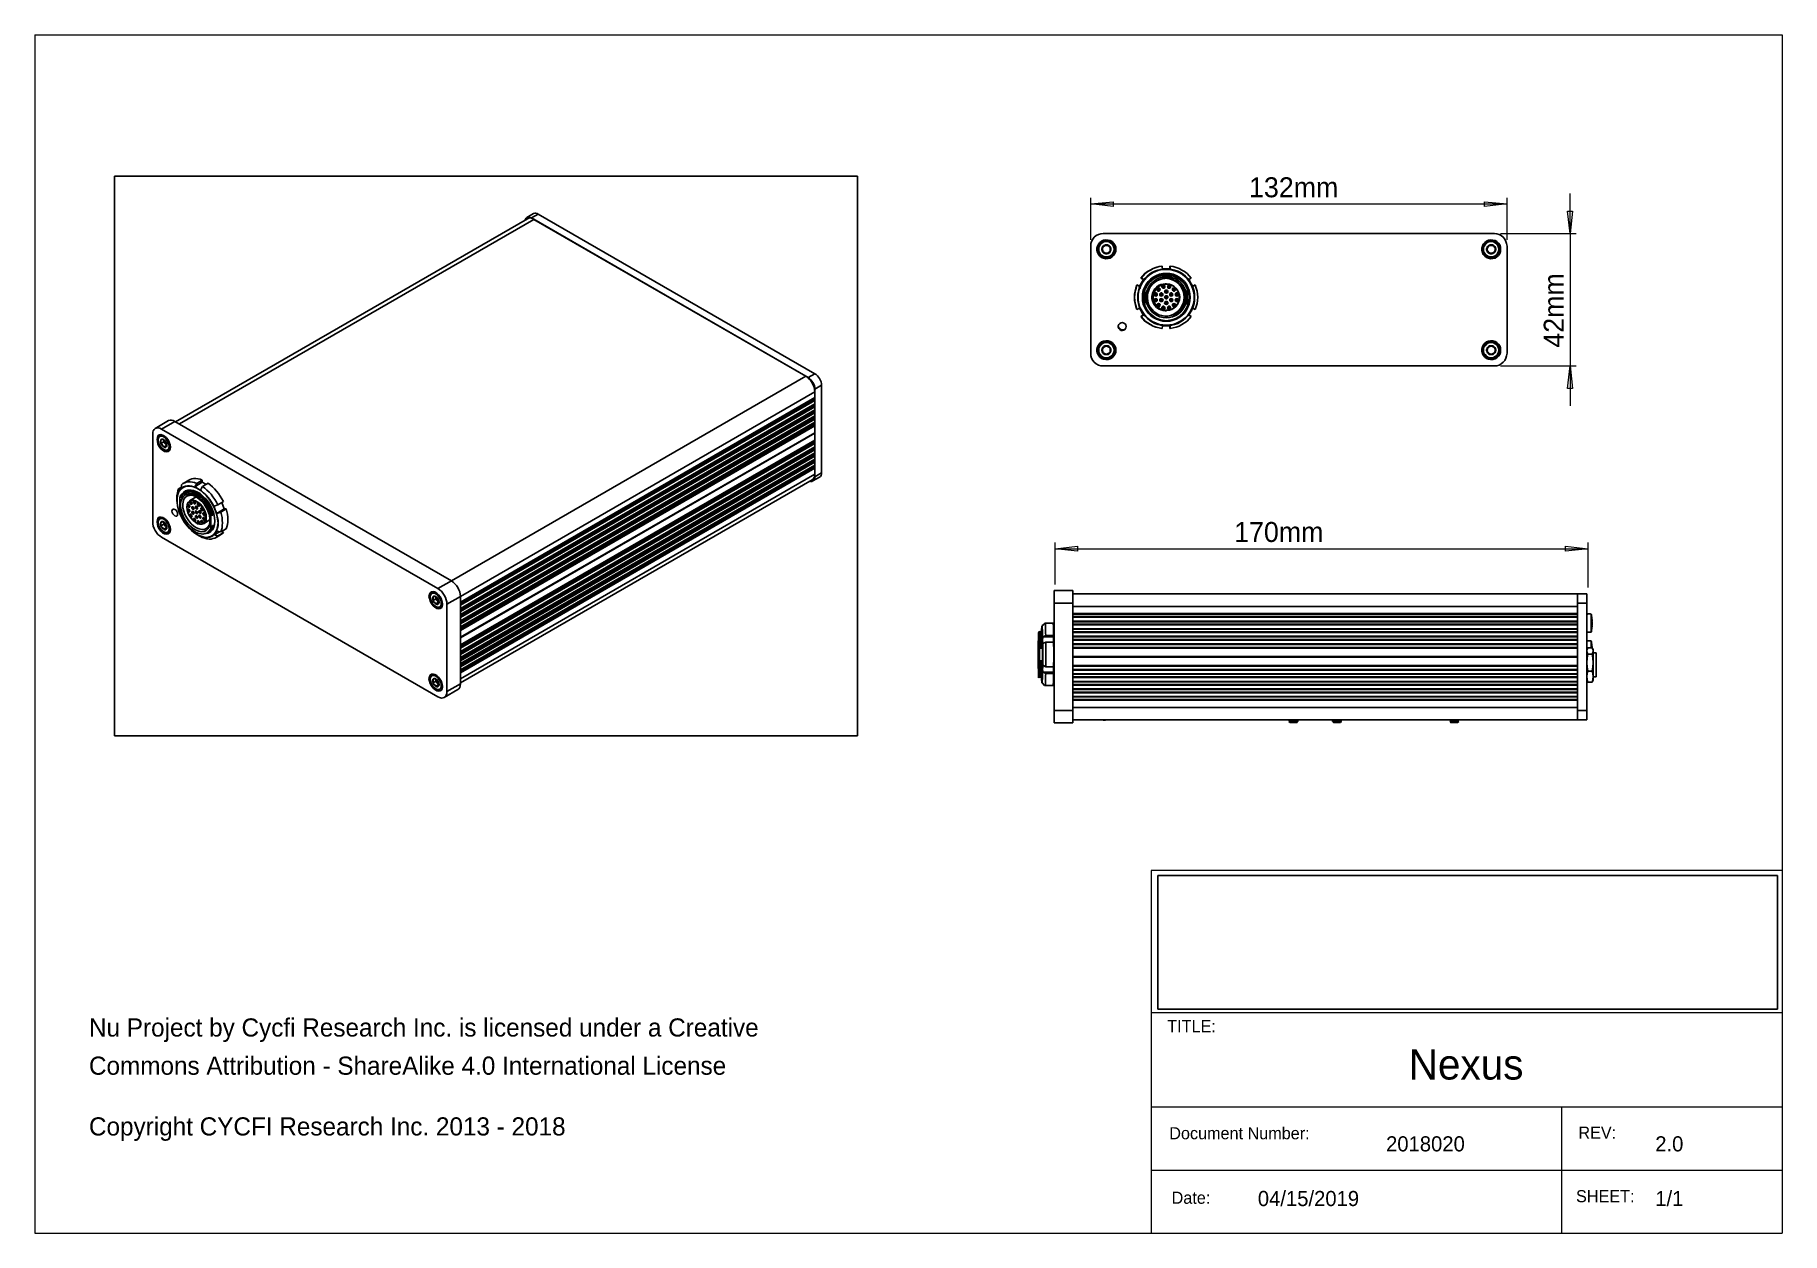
# Model space of a CAD drawing. Header units: inches. Extents: x 10 to 287, y 10 to 200.
import ezdxf

# ---------------------------------------------------------------- set-up
doc = ezdxf.new("R2010")
doc.units = ezdxf.units.IN
doc.header["$MEASUREMENT"] = 0
doc.layers.add('Layer 1', color=7, linetype='Continuous')
picture_1 = doc.add_image_def('image1.png', size_in_pixel=(1200, 255))
picture_2 = doc.add_image_def('image2.png', size_in_pixel=(812, 610))

msp = doc.modelspace()

# ---------------------------------------------------------------- texts
at = {"layer": 'Layer 1', "color": 8, "true_color": 0x808080, "char_height": 3.1731, "attachment_point": 7}
for s, insert in [('\\fCentury Gothic|b0|i0|c0|p34;\\W1; 132mm ', (201.3, 174.2)), ('\\fCentury Gothic|b0|i0|c0|p34;\\W1; 170mm ', (198.94, 119.53))]:
    msp.add_mtext(s, dxfattribs=dict(at, insert=insert))
at = {"layer": 'Layer 1', "color": 8, "true_color": 0x808080, "insert": (252.37, 149.22), "char_height": 3.1733, "attachment_point": 7, "rotation": 90}
msp.add_mtext('\\fCentury Gothic|b0|i0|c0|p34;\\W0.99986; 42mm ', dxfattribs=at)
at = {"layer": 'Layer 1', "color": 7, "true_color": 0xffffff, "attachment_point": 7}
for s, insert, char_height in [('\\fCabin|b0|i0|c0|p34;\\W1.00054;Nu Project by Cycfi Research Inc. is licensed under a Creative ', (18.55, 40.28), 2.8787), ('\\fCabin,Bold|b0|i0|c0|p34;\\W1.00021;TITLE:', (189.51, 41.84), 1.9191), ('\\fCabin,Bold|b0|i0|c0|p34;\\W1.00033;Nexus', (227.79, 34.26), 4.7978), ('\\fCabin|b0|i0|c0|p34;\\W1.00036;Commons Attribution - ShareAlike 4.0 International License', (18.55, 35.05), 2.8787), ('\\fCabin|b0|i0|c0|p34;\\W1.00047;Copyright CYCFI Research Inc. 2013 - 2018', (18.55, 24.59), 2.8787), ('\\fCabin,Bold|b0|i0|c0|p34;\\W1;Document Number:', (189.83, 24.83), 1.9191), ('\\fCabin,Bold|b0|i0|c0|p34;\\W1;2018020', (224.2, 22.9), 2.3987), ('\\fCabin,Bold|b0|i0|c0|p34;\\W1.00055;REV:', (254.69, 24.96), 1.9191), ('\\fCabin,Bold|b0|i0|c0|p34;\\W1;2.0', (266.88, 22.9), 2.3988), ('\\fCabin,Bold|b0|i0|c0|p34;\\W1;04/15/2019', (203.87, 14.23), 2.3987), ('\\fCabin,Bold|b0|i0|c0|p34;\\W1.0005;SHEET:', (254.32, 14.85), 1.9191), ('\\fCabin,Bold|b0|i0|c0|p34;\\W1.0002;1/1', (266.88, 14.23), 2.3989), ('\\fCabin,Bold|b0|i0|c0|p34;\\W1.00043;Date:', (190.2, 14.6), 1.9191)]:
    msp.add_mtext(s, dxfattribs=dict(at, insert=insert, char_height=char_height))

# ---------------------------------------------------------------- blocks, each defined once
blk = doc.blocks.new('block 2')
at = {"layer": 'Layer 1', "lineweight": 0}
blk.add_lwpolyline([(22.62, 88.86), (140.38, 88.86), (140.38, 177.57), (22.62, 177.57), (22.62, 88.86)], dxfattribs=at)
at = {"layer": 'Layer 1'}
image = blk.add_image(picture_2, insert=(22.62, 88.86), size_in_units=(117.76, 88.71), dxfattribs=at)

# ---------------------------------------------------------------- linework, layer by layer
at = {"layer": 'Layer 1', "color": 9, "lineweight": 18, "true_color": 0xc0c0c0}
for points in [[(9.98, 199.99), (9.98, 9.98)], [(9.98, 199.99), (286.98, 199.99)], [(286.98, 199.99), (286.98, 9.98)], [(186.97, 67.49), (186.97, 9.98)], [(286.98, 67.49), (186.97, 67.49)], [(186.97, 44.98), (286.98, 44.98)], [(186.97, 29.99), (286.98, 29.99)], [(251.99, 29.99), (251.99, 9.98)], [(186.97, 19.97), (286.98, 19.97)], [(9.98, 9.98), (286.98, 9.98)]]:
    msp.add_lwpolyline(points, dxfattribs=at)
at = {"layer": 'Layer 1', "color": 8, "lineweight": 18, "true_color": 0x808080}
for points in [[(253.37, 168.49), (253.37, 174.84)], [(177.38, 167.5), (177.38, 174.17)], [(177.38, 173.18), (180.94, 173.53)], [(180.94, 172.79), (177.38, 173.18)], [(177.38, 173.18), (243.38, 173.18)], [(180.94, 173.53), (180.94, 172.79)], [(239.82, 173.53), (243.38, 173.18)], [(239.82, 172.79), (239.82, 173.53)], [(243.38, 173.18), (239.82, 172.79)], [(243.38, 167.5), (243.38, 174.17)], [(252.98, 172.05), (253.75, 172.05)], [(253.37, 168.49), (252.98, 172.05)], [(253.75, 172.05), (253.37, 168.49)], [(242.36, 168.49), (254.35, 168.49)], [(253.37, 168.49), (253.37, 147.5)], [(242.36, 147.5), (254.35, 147.5)], [(252.98, 143.93), (253.37, 147.5)], [(253.37, 147.5), (253.75, 143.93)], [(253.37, 147.5), (253.37, 141.15)], [(253.75, 143.93), (252.98, 143.93)], [(171.73, 112.85), (171.73, 119.49)], [(256.22, 112.36), (256.22, 119.49)], [(171.73, 118.5), (175.3, 118.89)], [(175.3, 118.11), (171.73, 118.5)], [(171.73, 118.5), (256.22, 118.5)], [(175.3, 118.89), (175.3, 118.11)], [(252.66, 118.89), (256.22, 118.5)], [(252.66, 118.11), (252.66, 118.89)], [(256.22, 118.5), (252.66, 118.11)]]:
    msp.add_lwpolyline(points, dxfattribs=at)
at = {"layer": 'Layer 1', "color": 7, "lineweight": 25, "true_color": 0xffffff}
for points in [[(88.09, 170.85), (32.28, 138.64)], [(89.08, 170.74), (32.88, 138.29)], [(88.72, 170.96), (88.51, 171.06), (88.34, 171.1), (88.16, 171.1), (87.98, 171.03), (87.84, 170.92), (87.77, 170.78), (87.7, 170.64)], [(89.04, 171.66), (87.98, 171.03)], [(88.09, 170.85), (88.3, 170.92), (88.55, 170.96), (88.83, 170.89), (89.08, 170.74)], [(89.78, 171.56), (88.72, 170.96)], [(132.57, 145.66), (88.72, 170.96)], [(89.78, 171.56), (89.61, 171.66), (89.39, 171.7), (89.22, 171.7), (89.04, 171.66)], [(132.22, 145.87), (89.08, 170.74)], [(133.63, 146.26), (89.78, 171.56)], [(179.35, 168.49), (178.96, 168.45), (178.61, 168.35), (178.26, 168.17), (177.94, 167.92), (177.69, 167.6), (177.52, 167.25), (177.41, 166.9), (177.38, 166.51)], [(177.38, 166.51), (177.38, 149.51)], [(181.36, 166.02), (181.33, 166.33), (181.22, 166.69), (181.01, 166.97), (180.76, 167.22), (180.45, 167.39), (180.13, 167.46), (179.78, 167.5), (179.42, 167.43), (179.11, 167.29), (178.82, 167.08), (178.61, 166.83), (178.47, 166.51), (178.36, 166.16), (178.36, 165.84), (178.47, 165.49), (178.61, 165.17), (178.82, 164.92), (179.11, 164.71), (179.42, 164.57), (179.78, 164.5), (180.13, 164.54), (180.45, 164.61), (180.76, 164.78), (181.01, 165.03), (181.22, 165.31), (181.33, 165.66), (181.36, 166.02)], [(181.26, 166.02), (181.19, 166.33), (181.08, 166.65), (180.9, 166.9), (180.66, 167.15), (180.34, 167.29), (180.02, 167.36), (179.71, 167.36), (179.39, 167.29), (179.07, 167.15), (178.82, 166.9), (178.65, 166.65), (178.54, 166.33), (178.51, 166.02), (178.54, 165.66), (178.65, 165.35), (178.82, 165.1), (179.07, 164.85), (179.39, 164.71), (179.71, 164.64), (180.02, 164.64), (180.34, 164.71), (180.66, 164.85), (180.9, 165.1), (181.08, 165.35), (181.19, 165.66), (181.26, 166.02)], [(181.08, 166.02), (181.05, 166.3), (180.94, 166.58), (180.76, 166.83), (180.52, 167.04), (180.23, 167.18), (179.95, 167.22), (179.63, 167.22), (179.35, 167.11), (179.07, 166.93), (178.86, 166.72), (178.72, 166.44), (178.65, 166.16), (178.65, 165.84), (178.72, 165.56), (178.86, 165.28), (179.07, 165.06), (179.35, 164.89), (179.63, 164.78), (179.95, 164.78), (180.23, 164.85), (180.52, 164.96), (180.76, 165.17), (180.94, 165.42), (181.05, 165.7), (181.08, 166.02)], [(179.25, 166.37), (179.21, 166.26), (179.18, 166.19), (179.14, 166.09), (179.14, 166.02), (179.14, 165.91), (179.18, 165.81), (179.21, 165.73), (179.25, 165.63)], [(179.88, 166.72), (179.78, 166.72), (179.67, 166.69), (179.6, 166.65), (179.49, 166.62), (179.42, 166.58), (179.35, 166.51), (179.28, 166.44), (179.25, 166.37)], [(179.25, 166.37), (179.88, 166.72)], [(179.56, 166.55), (179.49, 166.51), (179.42, 166.44), (179.39, 166.37), (179.32, 166.3), (179.28, 166.23), (179.25, 166.16), (179.25, 166.09), (179.25, 166.02)], [(179.25, 165.63), (179.25, 165.73), (179.25, 166.37)], [(179.35, 168.49), (241.37, 168.49)], [(180.16, 166.55), (180.09, 166.58), (180.02, 166.62), (179.95, 166.62), (179.88, 166.62), (179.78, 166.62), (179.71, 166.62), (179.63, 166.58), (179.56, 166.55)], [(179.88, 166.72), (180.48, 166.37)], [(180.48, 166.37), (180.45, 166.44), (180.38, 166.51), (180.3, 166.58), (180.23, 166.62), (180.13, 166.65), (180.06, 166.69), (179.95, 166.72), (179.88, 166.72)], [(180.48, 166.02), (180.48, 166.09), (180.48, 166.16), (180.45, 166.23), (180.41, 166.3), (180.38, 166.37), (180.3, 166.44), (180.23, 166.51), (180.16, 166.55)], [(180.48, 166.37), (180.48, 165.73), (180.48, 165.63)], [(180.48, 165.63), (180.52, 165.73), (180.55, 165.81), (180.59, 165.91), (180.59, 166.02), (180.59, 166.09), (180.55, 166.19), (180.52, 166.26), (180.48, 166.37)], [(242.36, 166.02), (242.32, 166.33), (242.22, 166.69), (242.01, 166.97), (241.76, 167.22), (241.48, 167.39), (241.12, 167.46), (240.77, 167.5), (240.45, 167.43), (240.1, 167.29), (239.85, 167.08), (239.61, 166.83), (239.47, 166.51), (239.36, 166.16), (239.36, 165.84), (239.47, 165.49), (239.61, 165.17), (239.85, 164.92), (240.1, 164.71), (240.45, 164.57), (240.77, 164.5), (241.12, 164.54), (241.48, 164.61), (241.76, 164.78), (242.01, 165.03), (242.22, 165.31), (242.32, 165.66), (242.36, 166.02)], [(242.25, 166.02), (242.22, 166.33), (242.08, 166.65), (241.9, 166.9), (241.65, 167.15), (241.37, 167.29), (241.02, 167.36), (240.7, 167.36), (240.38, 167.29), (240.1, 167.15), (239.85, 166.9), (239.64, 166.65), (239.54, 166.33), (239.5, 166.02), (239.54, 165.66), (239.64, 165.35), (239.85, 165.1), (240.1, 164.85), (240.38, 164.71), (240.7, 164.64), (241.02, 164.64), (241.37, 164.71), (241.65, 164.85), (241.9, 165.1), (242.08, 165.35), (242.22, 165.66), (242.25, 166.02)], [(242.08, 166.02), (242.04, 166.3), (241.93, 166.58), (241.76, 166.83), (241.51, 167.04), (241.23, 167.18), (240.95, 167.22), (240.63, 167.22), (240.35, 167.11), (240.1, 166.93), (239.89, 166.72), (239.71, 166.44), (239.64, 166.16), (239.64, 165.84), (239.71, 165.56), (239.89, 165.28), (240.1, 165.06), (240.35, 164.89), (240.63, 164.78), (240.95, 164.78), (241.23, 164.85), (241.51, 164.96), (241.76, 165.17), (241.93, 165.42), (242.04, 165.7), (242.08, 166.02)], [(240.24, 166.37), (240.21, 166.26), (240.17, 166.19), (240.14, 166.09), (240.14, 166.02), (240.14, 165.91), (240.17, 165.81), (240.21, 165.73), (240.24, 165.63)], [(240.24, 166.37), (240.88, 166.72)], [(240.88, 166.72), (240.77, 166.72), (240.67, 166.69), (240.59, 166.65), (240.49, 166.62), (240.42, 166.58), (240.35, 166.51), (240.28, 166.44), (240.24, 166.37)], [(240.56, 166.55), (240.49, 166.51), (240.42, 166.44), (240.38, 166.37), (240.31, 166.3), (240.28, 166.23), (240.28, 166.16), (240.24, 166.09), (240.24, 166.02)], [(240.24, 165.63), (240.24, 165.73), (240.24, 166.37)], [(241.19, 166.55), (241.09, 166.58), (241.02, 166.62), (240.95, 166.62), (240.88, 166.62), (240.77, 166.62), (240.7, 166.62), (240.63, 166.58), (240.56, 166.55)], [(240.88, 166.72), (241.48, 166.37)], [(241.48, 166.37), (241.44, 166.44), (241.37, 166.51), (241.3, 166.58), (241.23, 166.62), (241.16, 166.65), (241.05, 166.69), (240.95, 166.72), (240.88, 166.72)], [(241.48, 166.02), (241.48, 166.09), (241.48, 166.16), (241.44, 166.23), (241.41, 166.3), (241.37, 166.37), (241.3, 166.44), (241.23, 166.51), (241.19, 166.55)], [(241.37, 168.49), (241.76, 168.45), (242.15, 168.35), (242.46, 168.17), (242.78, 167.92), (243.03, 167.6), (243.21, 167.25), (243.31, 166.9), (243.38, 166.51)], [(241.48, 166.37), (241.48, 165.73), (241.48, 165.63)], [(241.48, 165.63), (241.55, 165.73), (241.55, 165.81), (241.58, 165.91), (241.58, 166.02), (241.58, 166.09), (241.55, 166.19), (241.55, 166.26), (241.48, 166.37)], [(243.38, 149.51), (243.38, 166.51)], [(179.25, 166.02), (179.25, 165.91), (179.25, 165.84), (179.28, 165.77), (179.32, 165.7), (179.39, 165.63), (179.42, 165.56), (179.49, 165.49), (179.56, 165.45)], [(179.88, 165.28), (179.25, 165.63)], [(179.25, 165.63), (179.28, 165.56), (179.35, 165.49), (179.42, 165.42), (179.49, 165.38), (179.6, 165.35), (179.67, 165.31), (179.78, 165.28), (179.88, 165.28)], [(179.56, 165.45), (179.63, 165.42), (179.71, 165.38), (179.78, 165.38), (179.88, 165.38), (179.95, 165.38), (180.02, 165.38), (180.09, 165.42), (180.16, 165.45)], [(180.48, 165.63), (179.88, 165.28)], [(179.88, 165.28), (179.95, 165.28), (180.06, 165.31), (180.13, 165.35), (180.23, 165.38), (180.3, 165.42), (180.38, 165.49), (180.45, 165.56), (180.48, 165.63)], [(180.16, 165.45), (180.23, 165.49), (180.3, 165.56), (180.38, 165.63), (180.41, 165.7), (180.45, 165.77), (180.48, 165.84), (180.48, 165.91), (180.48, 166.02)], [(240.24, 166.02), (240.24, 165.91), (240.28, 165.84), (240.28, 165.77), (240.31, 165.7), (240.38, 165.63), (240.42, 165.56), (240.49, 165.49), (240.56, 165.45)], [(240.88, 165.28), (240.24, 165.63)], [(240.24, 165.63), (240.28, 165.56), (240.35, 165.49), (240.42, 165.42), (240.49, 165.38), (240.59, 165.35), (240.67, 165.31), (240.77, 165.28), (240.88, 165.28)], [(240.56, 165.45), (240.63, 165.42), (240.7, 165.38), (240.77, 165.38), (240.88, 165.38), (240.95, 165.38), (241.02, 165.38), (241.09, 165.42), (241.19, 165.45)], [(241.48, 165.63), (240.88, 165.28)], [(240.88, 165.28), (240.95, 165.28), (241.05, 165.31), (241.16, 165.35), (241.23, 165.38), (241.3, 165.42), (241.37, 165.49), (241.44, 165.56), (241.48, 165.63)], [(241.19, 165.45), (241.23, 165.49), (241.3, 165.56), (241.37, 165.63), (241.41, 165.7), (241.44, 165.77), (241.48, 165.84), (241.48, 165.91), (241.48, 166.02)], [(193.82, 158.4), (193.78, 159), (193.67, 159.56), (193.46, 160.13), (193.22, 160.65), (192.86, 161.15), (192.48, 161.61), (192.02, 162), (191.49, 162.31), (190.96, 162.56), (190.39, 162.74), (189.79, 162.84), (189.19, 162.88), (188.59, 162.81), (188.03, 162.67), (187.47, 162.45), (186.94, 162.17), (186.44, 161.82), (186.02, 161.4), (185.67, 160.94), (185.35, 160.41), (185.1, 159.84), (184.96, 159.28), (184.89, 158.68), (184.89, 158.08), (184.96, 157.48), (185.1, 156.92), (185.35, 156.35), (185.67, 155.86), (186.02, 155.4), (186.44, 154.98), (186.94, 154.62), (187.47, 154.3), (188.03, 154.09), (188.59, 153.95), (189.19, 153.92), (189.79, 153.92), (190.39, 154.02), (190.96, 154.2), (191.49, 154.45), (192.02, 154.76), (192.48, 155.15), (192.86, 155.61), (193.22, 156.1), (193.46, 156.63), (193.67, 157.2), (193.78, 157.8), (193.82, 158.4)], [(185.1, 160.13), (185.74, 161.18)], [(185.14, 159.74), (185.31, 160.23), (185.6, 160.73), (185.91, 161.15), (186.27, 161.57), (186.69, 161.92), (186.94, 162.1)], [(185.28, 160.34), (185.31, 160.41), (185.53, 160.76), (185.63, 160.94)], [(188.67, 163.34), (188.21, 163.27), (187.71, 163.12), (187.25, 162.95), (186.8, 162.7), (186.37, 162.45), (185.98, 162.14), (185.63, 161.78), (185.31, 161.4)], [(185.35, 161.4), (185.31, 161.4)], [(185.74, 161.18), (185.31, 161.4)], [(185.35, 161.4), (185.67, 161.78), (186.02, 162.14), (186.41, 162.45), (186.83, 162.7), (187.29, 162.95), (187.75, 163.12), (188.21, 163.27), (188.7, 163.34)], [(185.77, 161.18), (185.35, 161.4)], [(193.15, 158.4), (193.11, 157.83), (193, 157.3), (192.79, 156.81), (192.55, 156.32), (192.23, 155.89), (191.84, 155.5), (191.42, 155.19), (190.92, 154.94), (190.43, 154.73), (189.9, 154.62), (189.34, 154.59), (188.81, 154.62), (188.28, 154.73), (187.78, 154.94), (187.29, 155.19), (186.87, 155.5), (186.48, 155.89), (186.16, 156.32), (185.88, 156.81), (185.7, 157.3), (185.6, 157.83), (185.56, 158.4), (185.6, 158.93), (185.7, 159.46), (185.88, 159.95), (186.16, 160.44), (186.48, 160.87), (186.87, 161.25), (187.29, 161.57), (187.78, 161.85), (188.28, 162.03), (188.81, 162.14), (189.34, 162.17), (189.9, 162.14), (190.43, 162.03), (190.92, 161.85), (191.42, 161.57), (191.84, 161.25), (192.23, 160.87), (192.55, 160.44), (192.79, 159.95), (193, 159.46), (193.11, 158.93), (193.15, 158.4)], [(190.5, 161.96), (190.29, 162.03), (189.76, 162.1), (189.19, 162.14), (188.67, 162.07), (188.14, 161.92), (187.64, 161.71), (187.15, 161.43), (186.76, 161.08), (186.37, 160.69), (186.09, 160.23), (185.84, 159.74), (185.7, 159.21), (185.6, 158.64), (185.6, 158.12), (185.7, 157.59), (185.84, 157.06), (186.09, 156.56), (186.37, 156.1), (186.76, 155.68), (187.15, 155.33), (187.64, 155.05), (188.14, 154.83), (188.38, 154.76)], [(185.63, 160.94), (185.95, 161.36), (186.3, 161.71), (186.69, 162.03), (187.08, 162.31), (187.54, 162.52), (188, 162.7), (188.49, 162.81), (188.98, 162.88)], [(185.63, 160.94), (185.77, 161.18)], [(185.74, 161.18), (185.77, 161.18)], [(188.98, 162.07), (188.17, 161.89), (187.4, 161.54), (186.73, 161.01), (186.3, 160.51), (185.98, 159.95)], [(189.23, 161.89), (188.81, 161.85), (188.24, 161.71), (187.71, 161.5), (187.22, 161.22), (186.76, 160.83), (186.37, 160.34), (186.09, 159.84), (185.98, 159.6)], [(192.62, 158.4), (192.58, 157.87), (192.44, 157.37), (192.26, 156.92), (191.98, 156.49), (191.66, 156.1), (191.28, 155.75), (190.85, 155.5), (190.36, 155.29), (189.87, 155.19), (189.37, 155.15), (188.84, 155.19), (188.35, 155.29), (187.89, 155.5), (187.47, 155.75), (187.08, 156.1), (186.73, 156.49), (186.48, 156.92), (186.27, 157.37), (186.16, 157.87), (186.13, 158.4), (186.16, 158.89), (186.27, 159.38), (186.48, 159.84), (186.73, 160.3), (187.08, 160.69), (187.47, 161.01), (187.89, 161.29), (188.35, 161.47), (188.84, 161.61), (189.37, 161.64), (189.87, 161.61), (190.36, 161.47), (190.85, 161.29), (191.28, 161.01), (191.66, 160.69), (191.98, 160.3), (192.26, 159.84), (192.44, 159.38), (192.58, 158.89), (192.62, 158.4)], [(188.84, 161.36), (188.38, 161.22), (187.96, 161.04), (187.54, 160.76), (187.18, 160.44), (186.87, 160.09), (186.65, 159.67), (186.48, 159.21), (186.37, 158.75), (186.37, 158.26), (186.41, 157.76), (186.55, 157.3), (186.76, 156.88), (187.04, 156.49), (187.36, 156.14), (187.75, 155.86), (188.17, 155.61), (188.63, 155.47), (189.12, 155.4), (189.58, 155.4), (190.08, 155.47), (190.54, 155.61), (190.96, 155.86), (191.35, 156.14), (191.66, 156.49), (191.95, 156.88), (192.16, 157.3), (192.3, 157.76), (192.33, 158.26), (192.33, 158.75), (192.23, 159.21), (192.05, 159.67), (191.84, 160.09), (191.52, 160.44), (191.17, 160.76), (190.75, 161.04), (190.32, 161.22), (189.87, 161.36)], [(186.94, 162.1), (187.15, 162.24), (187.64, 162.49), (188.17, 162.67), (188.74, 162.77), (189.27, 162.81), (189.83, 162.77), (190.36, 162.7), (190.89, 162.52), (191.31, 162.35)], [(187.29, 161.5), (187.25, 161.5)], [(188.67, 163.34), (188.7, 163.34)], [(188.7, 163.34), (188.7, 163.12), (188.74, 162.88)], [(188.74, 162.88), (188.98, 162.88)], [(188.84, 161.5), (188.84, 161.4), (188.84, 161.36)], [(189.87, 161.5), (188.98, 161.5), (188.84, 161.5)], [(189.83, 161.36), (189.72, 161.36), (189.58, 161.36), (189.48, 161.4), (189.34, 161.4), (189.23, 161.4), (189.09, 161.36), (188.98, 161.36), (188.84, 161.36)], [(188.98, 162.88), (188.98, 162.88), (189.34, 162.88), (189.44, 162.88), (189.72, 162.88)], [(189.72, 162.07), (189.34, 162.1), (188.98, 162.07)], [(188.98, 162.07), (188.98, 162.03), (188.98, 161.96), (188.98, 161.89)], [(188.98, 161.89), (189.23, 161.89)], [(189.23, 161.89), (189.37, 161.89)], [(192.19, 158.4), (192.16, 158.86), (192.05, 159.35), (191.84, 159.77), (191.59, 160.2), (191.28, 160.55), (190.89, 160.87), (190.46, 161.11), (190.04, 161.25), (189.55, 161.36), (189.27, 161.4)], [(189.37, 161.89), (189.72, 161.89)], [(189.48, 161.89), (189.37, 161.89)], [(192.72, 159.6), (192.33, 160.34), (191.95, 160.83), (191.49, 161.22), (190.99, 161.54), (190.43, 161.75), (189.48, 161.89)], [(189.72, 162.88), (189.97, 162.88)], [(189.72, 162.88), (190.22, 162.81), (190.68, 162.7), (191.17, 162.52), (191.59, 162.31), (192.02, 162.03), (192.41, 161.71), (192.76, 161.36), (193.08, 160.94)], [(189.72, 162.07), (189.72, 162.03), (189.72, 161.96), (189.72, 161.89)], [(189.72, 161.89), (189.72, 161.96), (189.72, 162), (189.72, 162.07)], [(189.72, 162.07), (189.72, 162.03), (189.72, 161.96), (189.72, 161.89)], [(189.72, 161.89), (189.72, 161.96), (189.72, 162), (189.72, 162.07)], [(189.72, 162.07), (189.72, 162.03), (189.72, 161.96), (189.72, 161.89)], [(192.72, 159.95), (192.41, 160.51), (191.98, 161.01), (191.31, 161.54), (190.54, 161.89), (189.72, 162.07)], [(189.72, 161.89), (189.72, 161.96), (189.72, 162), (189.72, 162.07)], [(189.83, 161.36), (189.83, 161.5)], [(189.87, 161.36), (189.83, 161.36)], [(189.87, 161.36), (189.87, 161.4), (189.87, 161.5)], [(189.97, 163.34), (189.94, 163.34)], [(189.94, 162.88), (189.94, 163.34)], [(189.97, 163.34), (190.46, 163.27), (190.92, 163.12), (191.38, 162.95), (191.84, 162.7), (192.26, 162.45), (192.65, 162.14), (193, 161.78), (193.32, 161.4)], [(189.97, 162.88), (189.97, 163.12), (189.97, 163.34)], [(191.31, 162.35), (191.42, 162.31), (191.88, 162.03), (192.3, 161.68), (192.69, 161.29), (193.04, 160.83), (193.32, 160.34), (193.53, 159.84), (193.67, 159.31), (193.75, 158.75), (193.78, 158.4)], [(193.32, 161.4), (192.93, 161.18)], [(192.93, 161.18), (193.08, 160.94)], [(193.08, 160.94), (193.11, 160.87), (193.32, 160.51), (193.43, 160.34)], [(184.71, 160.34), (184.54, 159.84), (184.4, 159.38), (184.33, 158.89), (184.29, 158.4), (184.33, 157.9), (184.4, 157.41), (184.54, 156.92), (184.71, 156.46)], [(184.71, 156.46), (184.57, 156.92), (184.43, 157.41), (184.36, 157.9), (184.33, 158.4), (184.36, 158.89), (184.43, 159.38), (184.57, 159.84), (184.71, 160.34)], [(184.71, 160.34), (184.71, 160.34)], [(184.71, 160.34), (185.14, 160.09)], [(185.28, 156.46), (185.07, 156.92), (184.96, 157.41), (184.86, 157.9), (184.82, 158.4), (184.86, 158.89), (184.96, 159.38), (185.07, 159.84), (185.28, 160.34)], [(185.14, 160.09), (185.28, 160.34)], [(185.84, 159.31), (185.81, 159.17), (185.74, 158.64), (185.74, 158.12), (185.81, 157.62), (185.84, 157.44)], [(185.81, 159.21), (185.81, 157.55)], [(185.84, 159.31), (185.88, 159.6), (185.88, 159.67)], [(185.84, 159.67), (185.84, 159.6), (185.84, 159.31)], [(185.84, 159.31), (185.84, 159.6), (185.84, 159.67)], [(185.84, 159.67), (185.84, 159.6), (185.84, 159.31)], [(185.84, 159.31), (185.84, 159.6), (185.84, 159.67)], [(185.84, 159.63), (185.84, 159.6), (185.84, 159.31)], [(185.88, 159.74), (185.88, 159.6), (185.91, 159.31)], [(185.88, 159.31), (185.88, 159.6), (185.88, 159.74)], [(185.88, 159.74), (185.88, 159.6), (185.88, 159.31)], [(185.88, 159.31), (185.88, 159.6), (185.88, 159.74)], [(185.88, 159.74), (185.88, 159.6), (185.88, 159.31)], [(185.88, 159.31), (185.88, 159.6), (185.88, 159.74)], [(185.88, 159.7), (185.88, 159.6), (185.88, 159.31)], [(185.88, 159.31), (185.88, 159.6), (185.88, 159.7)], [(185.88, 159.7), (185.88, 159.6), (185.88, 159.31)], [(185.88, 159.31), (185.88, 159.6), (185.88, 159.7)], [(185.88, 159.7), (185.88, 159.6), (185.88, 159.31)], [(185.91, 159.31), (185.91, 159.6), (185.91, 159.77), (185.91, 159.95)], [(185.91, 159.84), (185.91, 159.81), (185.95, 159.6), (185.95, 159.31)], [(185.91, 159.81), (185.91, 159.81), (185.91, 159.6), (185.91, 159.31)], [(185.91, 159.31), (185.91, 159.6), (185.91, 159.77), (185.91, 159.81)], [(185.91, 159.81), (185.91, 159.81), (185.91, 159.6), (185.91, 159.31)], [(185.91, 159.31), (185.91, 159.6), (185.91, 159.77), (185.91, 159.81)], [(185.91, 159.81), (185.91, 159.6), (185.91, 159.31)], [(185.91, 159.31), (185.91, 159.6), (185.91, 159.77), (185.91, 159.81)], [(185.91, 159.77), (185.91, 159.6), (185.91, 159.31)], [(185.91, 159.31), (185.91, 159.6), (185.91, 159.77)], [(185.91, 159.77), (185.91, 159.6), (185.91, 159.31)], [(185.91, 159.31), (185.91, 159.6), (185.91, 159.77)], [(185.95, 159.95), (185.98, 159.81), (185.98, 159.6), (185.98, 159.31)], [(185.95, 159.31), (185.95, 159.6), (185.95, 159.77), (185.95, 159.95)], [(185.95, 159.95), (185.95, 159.81), (185.95, 159.6), (185.95, 159.31)], [(185.95, 159.31), (185.95, 159.6), (185.95, 159.77), (185.95, 159.95)], [(185.95, 159.95), (185.95, 159.81), (185.95, 159.6), (185.95, 159.31)], [(185.95, 159.31), (185.95, 159.6), (185.95, 159.77), (185.95, 159.95)], [(185.95, 159.95), (185.95, 159.81), (185.95, 159.6), (185.95, 159.31)], [(185.95, 159.31), (185.95, 159.6), (185.95, 159.77), (185.95, 159.95)], [(185.95, 159.95), (185.95, 159.81), (185.95, 159.6), (185.95, 159.31)], [(185.95, 159.31), (185.95, 159.6), (185.95, 159.77), (185.95, 159.95)], [(185.95, 159.95), (185.95, 159.81), (185.95, 159.6), (185.95, 159.31)], [(185.95, 159.31), (185.95, 159.6), (185.95, 159.77), (185.95, 159.95)], [(185.98, 159.31), (185.98, 159.6), (185.98, 159.77), (185.98, 159.95)], [(185.98, 159.95), (185.98, 159.67), (185.98, 159.49), (185.98, 159.31)], [(185.98, 159.31), (185.98, 159.6), (185.98, 159.77), (185.98, 159.95)], [(185.98, 159.95), (185.98, 159.67), (185.98, 159.49), (185.98, 159.31)], [(185.98, 159.31), (185.98, 159.6), (185.98, 159.77), (185.98, 159.95)], [(185.98, 159.95), (185.98, 159.77), (185.98, 159.6)], [(185.98, 159.6), (185.98, 157.02)], [(189.19, 160.51), (188.88, 160.48), (188.49, 160.41), (188.14, 160.23), (187.82, 159.98), (187.54, 159.7), (187.32, 159.35), (187.15, 159), (187.08, 158.57), (187.08, 158.19), (187.15, 157.8), (187.32, 157.41), (187.54, 157.06), (187.82, 156.77), (188.14, 156.56), (188.49, 156.39), (188.88, 156.28), (189.19, 156.25)], [(191.49, 158.4), (191.45, 157.97), (191.31, 157.59), (191.13, 157.23), (190.89, 156.92), (190.57, 156.67), (190.25, 156.46), (189.87, 156.32), (189.44, 156.28), (189.05, 156.28), (188.67, 156.39), (188.28, 156.56), (187.96, 156.77), (187.68, 157.06), (187.47, 157.41), (187.32, 157.8), (187.25, 158.19), (187.25, 158.57), (187.32, 159), (187.47, 159.35), (187.68, 159.7), (187.96, 159.98), (188.28, 160.23), (188.67, 160.41), (189.05, 160.48), (189.44, 160.51), (189.87, 160.44), (190.25, 160.3), (190.57, 160.13), (190.89, 159.84), (191.13, 159.53), (191.31, 159.17), (191.45, 158.79), (191.49, 158.4)], [(191.42, 158.4), (191.38, 158.79), (191.28, 159.17), (191.06, 159.53), (190.82, 159.84), (190.5, 160.13), (190.15, 160.3), (189.76, 160.41), (189.37, 160.44), (188.95, 160.41), (188.56, 160.3), (188.21, 160.13), (187.89, 159.84), (187.64, 159.53), (187.43, 159.17), (187.32, 158.79), (187.29, 158.4), (187.32, 157.97), (187.43, 157.59), (187.64, 157.23), (187.89, 156.92), (188.21, 156.67), (188.56, 156.46), (188.95, 156.35), (189.37, 156.32), (189.76, 156.35), (190.15, 156.46), (190.5, 156.67), (190.82, 156.92), (191.06, 157.23), (191.28, 157.59), (191.38, 157.97), (191.42, 158.4)], [(187.92, 158.82), (187.89, 158.75), (187.85, 158.64), (187.78, 158.61), (187.68, 158.57), (187.57, 158.61), (187.5, 158.64), (187.43, 158.75), (187.43, 158.82), (187.43, 158.93), (187.5, 159), (187.57, 159.07), (187.68, 159.1), (187.78, 159.07), (187.85, 159), (187.89, 158.93), (187.92, 158.82)], [(187.92, 157.94), (187.89, 157.83), (187.85, 157.76), (187.78, 157.69), (187.68, 157.69), (187.57, 157.69), (187.5, 157.76), (187.43, 157.83), (187.43, 157.94), (187.43, 158.04), (187.5, 158.12), (187.57, 158.15), (187.68, 158.19), (187.78, 158.15), (187.85, 158.12), (187.89, 158.04), (187.92, 157.94)], [(187.89, 158.82), (187.85, 158.93), (187.82, 158.96), (187.75, 159.03), (187.68, 159.03), (187.61, 159.03), (187.54, 158.96), (187.5, 158.93), (187.47, 158.82), (187.5, 158.75), (187.54, 158.68), (187.61, 158.64), (187.68, 158.64), (187.75, 158.64), (187.82, 158.68), (187.85, 158.75), (187.89, 158.82)], [(187.89, 157.94), (187.85, 158.01), (187.82, 158.08), (187.75, 158.12), (187.68, 158.15), (187.61, 158.12), (187.54, 158.08), (187.5, 158.01), (187.47, 157.94), (187.5, 157.87), (187.54, 157.8), (187.61, 157.76), (187.68, 157.73), (187.75, 157.76), (187.82, 157.8), (187.85, 157.87), (187.89, 157.94)], [(187.68, 158.82), (187.68, 158.89), (187.64, 158.93), (187.57, 158.96), (187.54, 159)], [(187.54, 158.68), (187.57, 158.68), (187.64, 158.71), (187.68, 158.79), (187.68, 158.82)], [(187.68, 157.94), (187.68, 158.01), (187.64, 158.04), (187.57, 158.08), (187.54, 158.08)], [(187.54, 157.8), (187.57, 157.8), (187.64, 157.83), (187.68, 157.87), (187.68, 157.94)], [(187.61, 159.03), (187.61, 159.03), (187.68, 158.96), (187.71, 158.93), (187.71, 158.82)], [(187.71, 158.82), (187.71, 158.75), (187.68, 158.68), (187.61, 158.64)], [(187.61, 158.12), (187.61, 158.12), (187.68, 158.08), (187.71, 158.01), (187.71, 157.94)], [(187.71, 157.94), (187.71, 157.87), (187.68, 157.8), (187.61, 157.76)], [(188.38, 159.63), (188.35, 159.53), (188.31, 159.46), (188.21, 159.38), (188.14, 159.35), (188.03, 159.38), (187.96, 159.46), (187.89, 159.53), (187.89, 159.63), (187.89, 159.7), (187.96, 159.81), (188.03, 159.84), (188.14, 159.88), (188.21, 159.84), (188.31, 159.81), (188.35, 159.7), (188.38, 159.63)], [(188.31, 159.63), (188.31, 159.7), (188.28, 159.77), (188.21, 159.81), (188.14, 159.81), (188.03, 159.81), (188, 159.77), (187.92, 159.7), (187.92, 159.63), (187.92, 159.53), (188, 159.49), (188.03, 159.42), (188.14, 159.42), (188.21, 159.42), (188.28, 159.49), (188.31, 159.53), (188.31, 159.63)], [(188.14, 159.63), (188.1, 159.67), (188.1, 159.74), (188.03, 159.74), (188, 159.77)], [(188, 159.46), (188.03, 159.49), (188.1, 159.53), (188.1, 159.56), (188.14, 159.63)], [(188.07, 159.81), (188.07, 159.81), (188.14, 159.77), (188.17, 159.7), (188.17, 159.63)], [(188.17, 159.63), (188.17, 159.53), (188.14, 159.49), (188.07, 159.42)], [(188.84, 158.82), (188.81, 158.75), (188.74, 158.64), (188.67, 158.61), (188.56, 158.57), (188.49, 158.61), (188.38, 158.64), (188.35, 158.75), (188.31, 158.82), (188.35, 158.93), (188.38, 159), (188.49, 159.07), (188.56, 159.1), (188.67, 159.07), (188.74, 159), (188.81, 158.93), (188.84, 158.82)], [(188.84, 157.94), (188.81, 157.83), (188.74, 157.76), (188.67, 157.69), (188.56, 157.69), (188.49, 157.69), (188.38, 157.76), (188.35, 157.83), (188.31, 157.94), (188.35, 158.04), (188.38, 158.12), (188.49, 158.15), (188.56, 158.19), (188.67, 158.15), (188.74, 158.12), (188.81, 158.04), (188.84, 157.94)], [(188.77, 158.82), (188.77, 158.93), (188.7, 158.96), (188.67, 159.03), (188.56, 159.03), (188.49, 159.03), (188.42, 158.96), (188.38, 158.93), (188.38, 158.82), (188.38, 158.75), (188.42, 158.68), (188.49, 158.64), (188.56, 158.64), (188.67, 158.64), (188.7, 158.68), (188.77, 158.75), (188.77, 158.82)], [(188.77, 157.94), (188.77, 158.01), (188.7, 158.08), (188.67, 158.12), (188.56, 158.15), (188.49, 158.12), (188.42, 158.08), (188.38, 158.01), (188.38, 157.94), (188.38, 157.87), (188.42, 157.8), (188.49, 157.76), (188.56, 157.73), (188.67, 157.76), (188.7, 157.8), (188.77, 157.87), (188.77, 157.94)], [(188.59, 158.82), (188.56, 158.89), (188.52, 158.93), (188.49, 158.96), (188.45, 159)], [(188.45, 158.68), (188.49, 158.68), (188.52, 158.71), (188.56, 158.79), (188.59, 158.82)], [(188.59, 157.94), (188.56, 158.01), (188.52, 158.04), (188.49, 158.08), (188.45, 158.08)], [(188.45, 157.8), (188.49, 157.8), (188.52, 157.83), (188.56, 157.87), (188.59, 157.94)], [(188.49, 159.03), (188.52, 159.03), (188.56, 158.96), (188.63, 158.93), (188.63, 158.82)], [(188.63, 158.82), (188.63, 158.75), (188.56, 158.68), (188.52, 158.64), (188.49, 158.64)], [(188.49, 158.12), (188.52, 158.12), (188.56, 158.08), (188.63, 158.01), (188.63, 157.94)], [(188.63, 157.94), (188.63, 157.87), (188.56, 157.8), (188.52, 157.76), (188.49, 157.76)], [(189.16, 160.06), (189.12, 159.98), (189.09, 159.88), (188.98, 159.84), (188.91, 159.81), (188.81, 159.84), (188.74, 159.88), (188.67, 159.98), (188.67, 160.06), (188.67, 160.16), (188.74, 160.23), (188.81, 160.3), (188.91, 160.3), (188.98, 160.3), (189.09, 160.23), (189.12, 160.16), (189.16, 160.06)], [(189.09, 160.06), (189.09, 160.13), (189.05, 160.2), (188.98, 160.27), (188.91, 160.27), (188.84, 160.27), (188.77, 160.2), (188.7, 160.13), (188.7, 160.06), (188.7, 159.98), (188.77, 159.91), (188.84, 159.88), (188.91, 159.88), (188.98, 159.88), (189.05, 159.91), (189.09, 159.98), (189.09, 160.06)], [(188.91, 160.06), (188.91, 160.13), (188.88, 160.16), (188.81, 160.2), (188.77, 160.23)], [(188.77, 159.91), (188.81, 159.91), (188.88, 159.95), (188.91, 160.02), (188.91, 160.06)], [(188.84, 160.27), (188.84, 160.27), (188.91, 160.2), (188.95, 160.13), (188.95, 160.06)], [(188.95, 160.06), (188.95, 159.98), (188.91, 159.91), (188.84, 159.88)], [(189.62, 159.28), (189.58, 159.17), (189.55, 159.1), (189.44, 159.07), (189.37, 159.03), (189.27, 159.07), (189.19, 159.1), (189.12, 159.17), (189.09, 159.28), (189.12, 159.38), (189.19, 159.46), (189.27, 159.53), (189.37, 159.53), (189.44, 159.53), (189.55, 159.46), (189.58, 159.38), (189.62, 159.28)], [(189.62, 158.4), (189.58, 158.29), (189.55, 158.22), (189.44, 158.15), (189.37, 158.15), (189.27, 158.15), (189.19, 158.22), (189.12, 158.29), (189.09, 158.4), (189.12, 158.47), (189.19, 158.57), (189.27, 158.61), (189.37, 158.64), (189.44, 158.61), (189.55, 158.57), (189.58, 158.47), (189.62, 158.4)], [(189.55, 159.28), (189.55, 159.35), (189.48, 159.42), (189.44, 159.46), (189.34, 159.49), (189.27, 159.46), (189.19, 159.42), (189.16, 159.35), (189.16, 159.28), (189.16, 159.21), (189.19, 159.14), (189.27, 159.1), (189.34, 159.1), (189.44, 159.1), (189.48, 159.14), (189.55, 159.21), (189.55, 159.28)], [(189.55, 158.4), (189.55, 158.47), (189.48, 158.54), (189.44, 158.57), (189.34, 158.57), (189.27, 158.57), (189.19, 158.54), (189.16, 158.47), (189.16, 158.4), (189.16, 158.33), (189.19, 158.26), (189.27, 158.19), (189.34, 158.19), (189.44, 158.19), (189.48, 158.26), (189.55, 158.33), (189.55, 158.4)], [(189.34, 160.51), (189.19, 160.51)], [(189.37, 159.28), (189.34, 159.35), (189.3, 159.38), (189.27, 159.42), (189.23, 159.42)], [(189.23, 159.14), (189.27, 159.14), (189.3, 159.17), (189.34, 159.24), (189.37, 159.28)], [(189.37, 158.4), (189.34, 158.43), (189.3, 158.5), (189.27, 158.54), (189.23, 158.54)], [(189.23, 158.22), (189.27, 158.26), (189.3, 158.29), (189.34, 158.33), (189.37, 158.4)], [(189.27, 159.46), (189.3, 159.46), (189.34, 159.42), (189.41, 159.35), (189.41, 159.28)], [(189.41, 159.28), (189.41, 159.21), (189.34, 159.14), (189.3, 159.1), (189.27, 159.1)], [(189.27, 158.57), (189.3, 158.57), (189.34, 158.54), (189.41, 158.47), (189.41, 158.4)], [(189.27, 155.4), (189.55, 155.4), (190.04, 155.5), (190.46, 155.68), (190.89, 155.93), (191.28, 156.21), (191.59, 156.6), (191.84, 156.99), (192.05, 157.44), (192.16, 157.9), (192.19, 158.4)], [(189.41, 158.4), (189.41, 158.33), (189.34, 158.26), (189.3, 158.19), (189.27, 158.19)], [(189.37, 154.62), (189.76, 154.66), (190.29, 154.76), (190.82, 154.94), (191.31, 155.19), (191.73, 155.5), (192.12, 155.89), (192.48, 156.32), (192.76, 156.81), (192.93, 157.3), (193.04, 157.83), (193.11, 158.4)], [(190.04, 160.06), (190.04, 159.98), (189.97, 159.88), (189.9, 159.84), (189.79, 159.81), (189.72, 159.84), (189.62, 159.88), (189.58, 159.98), (189.55, 160.06), (189.58, 160.16), (189.62, 160.23), (189.72, 160.3), (189.79, 160.3), (189.9, 160.3), (189.97, 160.23), (190.04, 160.16), (190.04, 160.06)], [(190.01, 160.06), (189.97, 160.13), (189.94, 160.2), (189.87, 160.27), (189.79, 160.27), (189.72, 160.27), (189.65, 160.2), (189.62, 160.13), (189.62, 160.06), (189.62, 159.98), (189.65, 159.91), (189.72, 159.88), (189.79, 159.88), (189.87, 159.88), (189.94, 159.91), (189.97, 159.98), (190.01, 160.06)], [(189.79, 160.06), (189.79, 160.13), (189.76, 160.16), (189.72, 160.2), (189.65, 160.23)], [(189.65, 159.91), (189.72, 159.91), (189.76, 159.95), (189.79, 160.02), (189.79, 160.06)], [(189.72, 160.27), (189.72, 160.27), (189.79, 160.2), (189.83, 160.13), (189.87, 160.06)], [(189.87, 160.06), (189.83, 159.98), (189.79, 159.91), (189.72, 159.88)], [(190.39, 158.82), (190.36, 158.75), (190.32, 158.64), (190.22, 158.61), (190.15, 158.57), (190.04, 158.61), (189.97, 158.64), (189.9, 158.75), (189.9, 158.82), (189.9, 158.93), (189.97, 159), (190.04, 159.07), (190.15, 159.1), (190.22, 159.07), (190.32, 159), (190.36, 158.93), (190.39, 158.82)], [(190.39, 157.94), (190.36, 157.83), (190.32, 157.76), (190.22, 157.69), (190.15, 157.69), (190.04, 157.69), (189.97, 157.76), (189.9, 157.83), (189.9, 157.94), (189.9, 158.04), (189.97, 158.12), (190.04, 158.15), (190.15, 158.19), (190.22, 158.15), (190.32, 158.12), (190.36, 158.04), (190.39, 157.94)], [(190.32, 158.82), (190.32, 158.93), (190.29, 158.96), (190.22, 159.03), (190.15, 159.03), (190.04, 159.03), (190.01, 158.96), (189.94, 158.93), (189.94, 158.82), (189.94, 158.75), (190.01, 158.68), (190.04, 158.64), (190.15, 158.64), (190.22, 158.64), (190.29, 158.68), (190.32, 158.75), (190.32, 158.82)], [(190.32, 157.94), (190.32, 158.01), (190.29, 158.08), (190.22, 158.12), (190.15, 158.15), (190.04, 158.12), (190.01, 158.08), (189.94, 158.01), (189.94, 157.94), (189.94, 157.87), (190.01, 157.8), (190.04, 157.76), (190.15, 157.73), (190.22, 157.76), (190.29, 157.8), (190.32, 157.87), (190.32, 157.94)], [(190.15, 158.82), (190.11, 158.89), (190.08, 158.93), (190.04, 158.96), (190.01, 159)], [(190.01, 158.68), (190.04, 158.68), (190.08, 158.71), (190.11, 158.79), (190.15, 158.82)], [(190.15, 157.94), (190.11, 158.01), (190.08, 158.04), (190.04, 158.08), (190.01, 158.08)], [(190.01, 157.8), (190.04, 157.8), (190.08, 157.83), (190.11, 157.87), (190.15, 157.94)], [(190.08, 159.03), (190.08, 159.03), (190.15, 158.96), (190.18, 158.93), (190.18, 158.82)], [(190.18, 158.82), (190.18, 158.75), (190.15, 158.68), (190.08, 158.64)], [(190.08, 158.12), (190.08, 158.12), (190.15, 158.08), (190.18, 158.01), (190.18, 157.94)], [(190.18, 157.94), (190.18, 157.87), (190.15, 157.8), (190.08, 157.76)], [(190.82, 159.63), (190.82, 159.53), (190.75, 159.46), (190.68, 159.38), (190.57, 159.35), (190.5, 159.38), (190.39, 159.46), (190.36, 159.53), (190.32, 159.63), (190.36, 159.7), (190.39, 159.81), (190.5, 159.84), (190.57, 159.88), (190.68, 159.84), (190.75, 159.81), (190.82, 159.7), (190.82, 159.63)], [(190.78, 159.63), (190.78, 159.7), (190.71, 159.77), (190.64, 159.81), (190.57, 159.81), (190.5, 159.81), (190.43, 159.77), (190.39, 159.7), (190.39, 159.63), (190.39, 159.53), (190.43, 159.49), (190.5, 159.42), (190.57, 159.42), (190.64, 159.42), (190.71, 159.49), (190.78, 159.53), (190.78, 159.63)], [(190.57, 159.63), (190.57, 159.67), (190.54, 159.74), (190.5, 159.74), (190.46, 159.77)], [(190.46, 159.46), (190.5, 159.49), (190.54, 159.53), (190.57, 159.56), (190.57, 159.63)], [(190.5, 159.81), (190.5, 159.81), (190.57, 159.77), (190.61, 159.7), (190.64, 159.63)], [(190.64, 159.63), (190.61, 159.53), (190.57, 159.49), (190.5, 159.42)], [(191.28, 158.82), (191.28, 158.75), (191.21, 158.64), (191.13, 158.61), (191.03, 158.57), (190.92, 158.61), (190.85, 158.64), (190.82, 158.75), (190.78, 158.82), (190.82, 158.93), (190.85, 159), (190.92, 159.07), (191.03, 159.1), (191.13, 159.07), (191.21, 159), (191.28, 158.93), (191.28, 158.82)], [(191.28, 157.94), (191.28, 157.83), (191.21, 157.76), (191.13, 157.69), (191.03, 157.69), (190.92, 157.69), (190.85, 157.76), (190.82, 157.83), (190.78, 157.94), (190.82, 158.04), (190.85, 158.12), (190.92, 158.15), (191.03, 158.19), (191.13, 158.15), (191.21, 158.12), (191.28, 158.04), (191.28, 157.94)], [(191.24, 158.82), (191.21, 158.93), (191.17, 158.96), (191.1, 159.03), (191.03, 159.03), (190.96, 159.03), (190.89, 158.96), (190.85, 158.93), (190.82, 158.82), (190.85, 158.75), (190.89, 158.68), (190.96, 158.64), (191.03, 158.64), (191.1, 158.64), (191.17, 158.68), (191.21, 158.75), (191.24, 158.82)], [(191.24, 157.94), (191.21, 158.01), (191.17, 158.08), (191.1, 158.12), (191.03, 158.15), (190.96, 158.12), (190.89, 158.08), (190.85, 158.01), (190.82, 157.94), (190.85, 157.87), (190.89, 157.8), (190.96, 157.76), (191.03, 157.73), (191.1, 157.76), (191.17, 157.8), (191.21, 157.87), (191.24, 157.94)], [(191.03, 158.82), (191.03, 158.89), (190.99, 158.93), (190.96, 158.96), (190.89, 159)], [(190.89, 158.68), (190.96, 158.68), (190.99, 158.71), (191.03, 158.79), (191.03, 158.82)], [(191.03, 157.94), (191.03, 158.01), (190.99, 158.04), (190.96, 158.08), (190.89, 158.08)], [(190.89, 157.8), (190.96, 157.8), (190.99, 157.83), (191.03, 157.87), (191.03, 157.94)], [(190.96, 159.03), (190.96, 159.03), (191.03, 158.96), (191.06, 158.93), (191.1, 158.82)], [(191.1, 158.82), (191.06, 158.75), (191.03, 158.68), (190.96, 158.64)], [(190.96, 158.12), (190.96, 158.12), (191.03, 158.08), (191.06, 158.01), (191.1, 157.94)], [(191.1, 157.94), (191.06, 157.87), (191.03, 157.8), (190.96, 157.76)], [(192.26, 158.89), (192.19, 159.07), (192.02, 159.6), (191.73, 160.06), (191.42, 160.51), (191.28, 160.65)], [(193.78, 158.4), (193.78, 158.08), (193.71, 157.55), (193.57, 157.02), (193.36, 156.49), (193.08, 156), (192.76, 155.57), (192.37, 155.15), (191.95, 154.8), (191.73, 154.66)], [(193.04, 158.4), (193, 158.93), (192.9, 159.46), (192.69, 159.98), (192.65, 160.09)], [(193.11, 158.4), (193.04, 158.93), (192.93, 159.46), (192.76, 159.98), (192.69, 160.09)], [(192.72, 159.6), (192.72, 159.77), (192.72, 159.95)], [(192.72, 157.02), (192.72, 159.6)], [(192.76, 156.95), (192.9, 157.3), (193, 157.83), (193.04, 158.4)], [(193.43, 160.34), (193.57, 160.09)], [(193.43, 160.34), (193.6, 159.84), (193.75, 159.38), (193.82, 158.89), (193.85, 158.4), (193.82, 157.9), (193.75, 157.41), (193.6, 156.92), (193.43, 156.46)], [(193.5, 160.09), (193.92, 160.34)], [(193.57, 160.09), (193.96, 160.34)], [(193.96, 160.34), (193.92, 160.34)], [(193.96, 160.34), (194.1, 159.84), (194.24, 159.38), (194.31, 158.89), (194.35, 158.4), (194.31, 157.9), (194.24, 157.41), (194.1, 156.92), (193.96, 156.46)], [(185.14, 156.67), (184.71, 156.46)], [(184.71, 156.46), (184.71, 156.46)], [(185.74, 155.61), (185.1, 156.67)], [(185.28, 156.46), (185.14, 156.67)], [(185.14, 156.63), (185.35, 156.17), (185.63, 155.72), (185.67, 155.68)], [(187.36, 154.45), (187.22, 154.48), (186.76, 154.8), (186.34, 155.15), (185.95, 155.54), (185.63, 156), (185.35, 156.46), (185.24, 156.7)], [(185.63, 155.82), (185.6, 155.89), (185.38, 156.25), (185.28, 156.46)], [(185.31, 155.36), (185.74, 155.61)], [(185.31, 155.36), (185.63, 154.98), (185.98, 154.62), (186.37, 154.34), (186.8, 154.06), (187.25, 153.81), (187.71, 153.63), (188.21, 153.53), (188.67, 153.42)], [(185.31, 155.36), (185.35, 155.36)], [(185.35, 155.36), (185.77, 155.61)], [(188.7, 153.42), (188.21, 153.53), (187.75, 153.63), (187.29, 153.81), (186.83, 154.06), (186.41, 154.34), (186.02, 154.62), (185.67, 154.98), (185.35, 155.36)], [(185.77, 155.61), (185.63, 155.82)], [(188.98, 153.88), (188.49, 153.95), (188, 154.06), (187.54, 154.23), (187.08, 154.48), (186.69, 154.76), (186.3, 155.08), (185.95, 155.43), (185.63, 155.82)], [(185.74, 155.61), (185.77, 155.61)], [(185.84, 157.44), (185.84, 157.16), (185.84, 157.09)], [(185.84, 157.09), (185.84, 157.2), (185.84, 157.44)], [(185.84, 157.44), (185.84, 157.16), (185.84, 157.09)], [(185.84, 157.09), (185.84, 157.2), (185.84, 157.44)], [(185.84, 157.44), (185.84, 157.16), (185.84, 157.09)], [(185.88, 157.09), (185.88, 157.2), (185.84, 157.44)], [(185.88, 157.44), (185.88, 157.16), (185.88, 157.06)], [(185.88, 157.06), (185.88, 157.2), (185.88, 157.44)], [(185.88, 157.44), (185.88, 157.16), (185.88, 157.06)], [(185.88, 157.06), (185.88, 157.2), (185.88, 157.44)], [(185.88, 157.44), (185.88, 157.16), (185.88, 157.06)], [(185.88, 157.02), (185.88, 157.2), (185.88, 157.44)], [(185.88, 157.44), (185.88, 157.16), (185.88, 157.02)], [(185.88, 157.02), (185.88, 157.2), (185.88, 157.44)], [(185.88, 157.44), (185.88, 157.16), (185.88, 157.02)], [(185.88, 157.02), (185.88, 157.2), (185.88, 157.44)], [(185.91, 157.44), (185.88, 157.16), (185.88, 157.02)], [(185.91, 156.99), (185.91, 157.2), (185.91, 157.44)], [(185.91, 157.44), (185.91, 157.16), (185.91, 157.02), (185.91, 156.99)], [(185.91, 156.99), (185.91, 157.2), (185.91, 157.44)], [(185.91, 157.44), (185.91, 157.16), (185.91, 157.02), (185.91, 156.99)], [(185.91, 156.99), (185.91, 157.2), (185.91, 157.44)], [(185.91, 157.44), (185.91, 157.16), (185.91, 157.02), (185.91, 156.95)], [(185.91, 156.95), (185.91, 156.99), (185.91, 157.2), (185.91, 157.44)], [(185.91, 157.44), (185.91, 157.16), (185.91, 157.02), (185.91, 156.95)], [(185.91, 156.95), (185.91, 156.99), (185.91, 157.2), (185.91, 157.44)], [(185.91, 157.44), (185.91, 157.16), (185.91, 157.02), (185.91, 156.95)], [(185.91, 156.85), (185.91, 156.99), (185.91, 157.2), (185.91, 157.44)], [(185.95, 157.44), (185.95, 157.16), (185.91, 157.02), (185.91, 156.85)], [(185.95, 156.85), (185.95, 156.99), (185.95, 157.2), (185.95, 157.44)], [(185.95, 157.44), (185.95, 157.16), (185.95, 157.02), (185.95, 156.85)], [(185.95, 156.85), (185.95, 156.99), (185.95, 157.2), (185.95, 157.44)], [(185.95, 157.44), (185.95, 157.16), (185.95, 157.02), (185.95, 156.85)], [(185.95, 156.85), (185.95, 156.99), (185.95, 157.2), (185.95, 157.44)], [(185.95, 157.44), (185.95, 157.16), (185.95, 157.02), (185.95, 156.85)], [(185.95, 156.85), (185.95, 156.99), (185.95, 157.2), (185.95, 157.44)], [(185.95, 157.44), (185.95, 157.16), (185.95, 157.02), (185.95, 156.85)], [(185.95, 156.85), (185.95, 156.99), (185.95, 157.2), (185.95, 157.44)], [(185.95, 157.44), (185.95, 157.16), (185.95, 157.02), (185.95, 156.85)], [(185.98, 156.85), (185.95, 156.99), (185.95, 157.2), (185.95, 157.44)], [(185.98, 156.85), (185.98, 157.09), (185.98, 157.27), (185.98, 157.44)], [(185.98, 157.44), (185.98, 157.16), (185.98, 157.02), (185.98, 156.85)], [(185.98, 156.85), (185.98, 157.09), (185.98, 157.27), (185.98, 157.44)], [(185.98, 157.44), (185.98, 157.2), (185.98, 157.02), (185.98, 156.85)], [(185.98, 156.85), (185.98, 157.09), (185.98, 157.27), (185.98, 157.44)], [(185.98, 157.44), (185.98, 157.2), (185.98, 157.02), (185.98, 156.85)], [(185.98, 157.02), (186.34, 156.35), (186.69, 155.89), (187.15, 155.47), (187.64, 155.12), (188.24, 154.87), (188.77, 154.73), (189.05, 154.69), (189.37, 154.66)], [(185.98, 157.02), (185.98, 156.85)], [(185.98, 156.85), (186.3, 156.28), (186.73, 155.79), (187.5, 155.15), (188.42, 154.8), (189.37, 154.66)], [(188.38, 157.16), (188.35, 157.06), (188.31, 156.99), (188.21, 156.92), (188.14, 156.92), (188.03, 156.92), (187.96, 156.99), (187.89, 157.06), (187.89, 157.16), (187.89, 157.27), (187.96, 157.34), (188.03, 157.37), (188.14, 157.41), (188.21, 157.37), (188.31, 157.34), (188.35, 157.27), (188.38, 157.16)], [(188.31, 157.16), (188.31, 157.23), (188.28, 157.3), (188.21, 157.34), (188.14, 157.34), (188.03, 157.34), (188, 157.3), (187.92, 157.23), (187.92, 157.16), (187.92, 157.09), (188, 157.02), (188.03, 156.99), (188.14, 156.95), (188.21, 156.99), (188.28, 157.02), (188.31, 157.09), (188.31, 157.16)], [(188.14, 157.16), (188.1, 157.2), (188.1, 157.27), (188.03, 157.3), (188, 157.3)], [(188, 157.02), (188.03, 157.02), (188.1, 157.06), (188.1, 157.09), (188.14, 157.16)], [(188.07, 157.34), (188.07, 157.34), (188.14, 157.3), (188.17, 157.23), (188.17, 157.16)], [(188.17, 157.16), (188.17, 157.09), (188.14, 157.02), (188.07, 156.99)], [(189.16, 156.7), (189.12, 156.6), (189.09, 156.53), (188.98, 156.49), (188.91, 156.46), (188.81, 156.49), (188.74, 156.53), (188.67, 156.6), (188.67, 156.7), (188.67, 156.81), (188.74, 156.88), (188.81, 156.95), (188.91, 156.95), (188.98, 156.95), (189.09, 156.88), (189.12, 156.81), (189.16, 156.7)], [(189.09, 156.7), (189.09, 156.77), (189.05, 156.85), (188.98, 156.88), (188.91, 156.92), (188.84, 156.88), (188.77, 156.85), (188.7, 156.77), (188.7, 156.7), (188.7, 156.63), (188.77, 156.56), (188.84, 156.53), (188.91, 156.49), (188.98, 156.53), (189.05, 156.56), (189.09, 156.63), (189.09, 156.7)], [(188.91, 156.7), (188.91, 156.77), (188.88, 156.81), (188.81, 156.85), (188.77, 156.85)], [(188.77, 156.56), (188.81, 156.56), (188.88, 156.6), (188.91, 156.63), (188.91, 156.7)], [(188.84, 156.88), (188.84, 156.88), (188.91, 156.85), (188.95, 156.77), (188.95, 156.7)], [(188.95, 156.7), (188.95, 156.63), (188.91, 156.56), (188.84, 156.53)], [(189.62, 157.48), (189.58, 157.37), (189.55, 157.3), (189.44, 157.27), (189.37, 157.23), (189.27, 157.27), (189.19, 157.3), (189.12, 157.37), (189.09, 157.48), (189.12, 157.59), (189.19, 157.66), (189.27, 157.73), (189.37, 157.73), (189.44, 157.73), (189.55, 157.66), (189.58, 157.59), (189.62, 157.48)], [(189.55, 157.48), (189.55, 157.55), (189.48, 157.62), (189.44, 157.66), (189.34, 157.69), (189.27, 157.66), (189.19, 157.62), (189.16, 157.55), (189.16, 157.48), (189.16, 157.41), (189.19, 157.34), (189.27, 157.3), (189.34, 157.27), (189.44, 157.3), (189.48, 157.34), (189.55, 157.41), (189.55, 157.48)], [(189.19, 156.25), (189.34, 156.25)], [(189.37, 157.48), (189.34, 157.55), (189.3, 157.59), (189.27, 157.62), (189.23, 157.62)], [(189.23, 157.34), (189.27, 157.34), (189.3, 157.37), (189.34, 157.44), (189.37, 157.48)], [(189.27, 157.66), (189.3, 157.66), (189.34, 157.62), (189.41, 157.55), (189.41, 157.48)], [(189.41, 157.48), (189.41, 157.41), (189.34, 157.34), (189.3, 157.3), (189.27, 157.3)], [(189.37, 154.66), (189.94, 154.73), (190.46, 154.87), (190.99, 155.08), (191.52, 155.4), (191.98, 155.82), (192.37, 156.32), (192.65, 156.85), (192.72, 157.02)], [(190.04, 156.7), (190.04, 156.6), (189.97, 156.53), (189.9, 156.49), (189.79, 156.46), (189.72, 156.49), (189.62, 156.53), (189.58, 156.6), (189.55, 156.7), (189.58, 156.81), (189.62, 156.88), (189.72, 156.95), (189.79, 156.95), (189.9, 156.95), (189.97, 156.88), (190.04, 156.81), (190.04, 156.7)], [(190.01, 156.7), (189.97, 156.77), (189.94, 156.85), (189.87, 156.88), (189.79, 156.92), (189.72, 156.88), (189.65, 156.85), (189.62, 156.77), (189.62, 156.7), (189.62, 156.63), (189.65, 156.56), (189.72, 156.53), (189.79, 156.49), (189.87, 156.53), (189.94, 156.56), (189.97, 156.63), (190.01, 156.7)], [(189.79, 156.7), (189.79, 156.77), (189.76, 156.81), (189.72, 156.85), (189.65, 156.85)], [(189.65, 156.56), (189.72, 156.56), (189.76, 156.6), (189.79, 156.63), (189.79, 156.7)], [(189.72, 156.88), (189.72, 156.88), (189.79, 156.85), (189.83, 156.77), (189.87, 156.7)], [(189.87, 156.7), (189.83, 156.63), (189.79, 156.56), (189.72, 156.53)], [(193.08, 155.82), (192.76, 155.43), (192.41, 155.08), (192.02, 154.76), (191.59, 154.48), (191.17, 154.23), (190.68, 154.06), (190.22, 153.95), (189.72, 153.88)], [(193.32, 155.36), (193, 154.98), (192.65, 154.62), (192.26, 154.34), (191.84, 154.06), (191.38, 153.81), (190.92, 153.63), (190.46, 153.53), (189.97, 153.42)], [(190.82, 157.16), (190.82, 157.06), (190.75, 156.99), (190.68, 156.92), (190.57, 156.92), (190.5, 156.92), (190.39, 156.99), (190.36, 157.06), (190.32, 157.16), (190.36, 157.27), (190.39, 157.34), (190.5, 157.37), (190.57, 157.41), (190.68, 157.37), (190.75, 157.34), (190.82, 157.27), (190.82, 157.16)], [(190.78, 157.16), (190.78, 157.23), (190.71, 157.3), (190.64, 157.34), (190.57, 157.34), (190.5, 157.34), (190.43, 157.3), (190.39, 157.23), (190.39, 157.16), (190.39, 157.09), (190.43, 157.02), (190.5, 156.99), (190.57, 156.95), (190.64, 156.99), (190.71, 157.02), (190.78, 157.09), (190.78, 157.16)], [(190.57, 157.16), (190.57, 157.2), (190.54, 157.27), (190.5, 157.3), (190.46, 157.3)], [(190.46, 157.02), (190.5, 157.02), (190.54, 157.06), (190.57, 157.09), (190.57, 157.16)], [(190.5, 157.34), (190.5, 157.34), (190.57, 157.3), (190.61, 157.23), (190.64, 157.16)], [(190.64, 157.16), (190.61, 157.09), (190.57, 157.02), (190.5, 156.99)], [(190.5, 154.87), (191.21, 155.15), (191.98, 155.79), (192.41, 156.28), (192.72, 156.85)], [(192.65, 156.67), (192.69, 156.81), (192.72, 156.81)], [(192.72, 156.85), (192.72, 157.02)], [(192.72, 156.85), (192.76, 156.88)], [(193.08, 155.82), (192.93, 155.61)], [(192.93, 155.61), (193.32, 155.36)], [(193.43, 156.46), (193.39, 156.35), (193.18, 156.03), (193.08, 155.82)], [(193.57, 156.67), (193.43, 156.46)], [(193.92, 156.46), (193.5, 156.67)], [(193.96, 156.46), (193.57, 156.67)], [(193.92, 156.46), (193.96, 156.46)], [(182.99, 153.74), (182.95, 153.99), (182.84, 154.16), (182.63, 154.3), (182.42, 154.38), (182.21, 154.34), (182, 154.23), (181.82, 154.09), (181.75, 153.88), (181.75, 153.63), (181.82, 153.42), (182, 153.25), (182.21, 153.14), (182.42, 153.14), (182.63, 153.18), (182.84, 153.32), (182.95, 153.53), (182.99, 153.74)], [(182.49, 153.21), (182.35, 153.21), (182.14, 153.28), (181.93, 153.42), (181.79, 153.63), (181.75, 153.81)], [(182.46, 153.21), (182.35, 153.21), (182.1, 153.28), (181.93, 153.42), (181.79, 153.63), (181.75, 153.74)], [(182.46, 153.21), (182.49, 153.21)], [(182.49, 153.21), (182.7, 153.25)], [(191.73, 154.66), (191.49, 154.52), (190.99, 154.27), (190.46, 154.09), (189.9, 153.99), (189.37, 153.95), (188.81, 153.99), (188.28, 154.09), (187.75, 154.27), (187.36, 154.45)], [(188.7, 153.42), (188.67, 153.42)], [(188.74, 153.88), (188.7, 153.46), (188.7, 153.42)], [(188.98, 153.88), (188.74, 153.88)], [(189.72, 153.88), (189.69, 153.88), (189.34, 153.88), (189.27, 153.88), (188.98, 153.88)], [(189.97, 153.88), (189.72, 153.88)], [(189.94, 153.42), (189.94, 153.88)], [(189.94, 153.42), (189.97, 153.42)], [(189.97, 153.42), (189.97, 153.46), (189.97, 153.88)], [(190.78, 154.94), (190.85, 154.98)], [(181.36, 150), (181.33, 150.35), (181.22, 150.67), (181.01, 150.95), (180.76, 151.2), (180.45, 151.38), (180.13, 151.48), (179.78, 151.48), (179.42, 151.45), (179.11, 151.31), (178.82, 151.09), (178.61, 150.81), (178.47, 150.53), (178.36, 150.18), (178.36, 149.82), (178.47, 149.47), (178.61, 149.19), (178.82, 148.91), (179.11, 148.7), (179.42, 148.55), (179.78, 148.52), (180.13, 148.52), (180.45, 148.63), (180.76, 148.8), (181.01, 149.05), (181.22, 149.33), (181.33, 149.65), (181.36, 150)], [(181.26, 150), (181.19, 150.32), (181.08, 150.64), (180.9, 150.92), (180.66, 151.13), (180.34, 151.27), (180.02, 151.38), (179.71, 151.38), (179.39, 151.27), (179.07, 151.13), (178.82, 150.92), (178.65, 150.64), (178.54, 150.32), (178.51, 150), (178.54, 149.68), (178.65, 149.37), (178.82, 149.08), (179.07, 148.87), (179.39, 148.73), (179.71, 148.63), (180.02, 148.63), (180.34, 148.73), (180.66, 148.87), (180.9, 149.08), (181.08, 149.37), (181.19, 149.68), (181.26, 150)], [(181.08, 150), (181.05, 150.32), (180.94, 150.6), (180.76, 150.85), (180.52, 151.02), (180.23, 151.17), (179.95, 151.24), (179.63, 151.2), (179.35, 151.09), (179.07, 150.95), (178.86, 150.71), (178.72, 150.46), (178.65, 150.14), (178.65, 149.86), (178.72, 149.54), (178.86, 149.3), (179.07, 149.05), (179.35, 148.91), (179.63, 148.8), (179.95, 148.77), (180.23, 148.84), (180.52, 148.98), (180.76, 149.15), (180.94, 149.4), (181.05, 149.68), (181.08, 150)], [(179.25, 150.35), (179.21, 150.28), (179.18, 150.18), (179.14, 150.11), (179.14, 150), (179.14, 149.9), (179.18, 149.82), (179.21, 149.72), (179.25, 149.65)], [(179.88, 150.71), (179.78, 150.71), (179.67, 150.71), (179.6, 150.67), (179.49, 150.64), (179.42, 150.57), (179.35, 150.5), (179.28, 150.42), (179.25, 150.35)], [(179.25, 150.35), (179.88, 150.71)], [(179.56, 150.53), (179.49, 150.5), (179.42, 150.46), (179.39, 150.39), (179.32, 150.32), (179.28, 150.25), (179.25, 150.18), (179.25, 150.07), (179.25, 150)], [(179.25, 149.65), (179.25, 149.72), (179.25, 150.35)], [(179.25, 150), (179.25, 149.93), (179.25, 149.82), (179.28, 149.75), (179.32, 149.68), (179.39, 149.61), (179.42, 149.54), (179.49, 149.51), (179.56, 149.47)], [(179.88, 149.3), (179.25, 149.65)], [(179.25, 149.65), (179.28, 149.58), (179.35, 149.51), (179.42, 149.44), (179.49, 149.37), (179.6, 149.33), (179.67, 149.3), (179.78, 149.3), (179.88, 149.3)], [(180.16, 150.53), (180.09, 150.57), (180.02, 150.6), (179.95, 150.64), (179.88, 150.64), (179.78, 150.64), (179.71, 150.6), (179.63, 150.57), (179.56, 150.53)], [(179.88, 150.71), (180.48, 150.35)], [(180.48, 150.35), (180.45, 150.42), (180.38, 150.5), (180.3, 150.57), (180.23, 150.64), (180.13, 150.67), (180.06, 150.71), (179.95, 150.71), (179.88, 150.71)], [(180.48, 149.65), (179.88, 149.3)], [(179.88, 149.3), (179.95, 149.3), (180.06, 149.3), (180.13, 149.33), (180.23, 149.37), (180.3, 149.44), (180.38, 149.51), (180.45, 149.58), (180.48, 149.65)], [(180.48, 150), (180.48, 150.07), (180.48, 150.18), (180.45, 150.25), (180.41, 150.32), (180.38, 150.39), (180.3, 150.46), (180.23, 150.5), (180.16, 150.53)], [(180.16, 149.47), (180.23, 149.51), (180.3, 149.54), (180.38, 149.61), (180.41, 149.68), (180.45, 149.75), (180.48, 149.82), (180.48, 149.93), (180.48, 150)], [(180.48, 150.35), (180.48, 149.72), (180.48, 149.65)], [(180.48, 149.65), (180.52, 149.72), (180.55, 149.82), (180.59, 149.9), (180.59, 150), (180.59, 150.11), (180.55, 150.18), (180.52, 150.28), (180.48, 150.35)], [(242.36, 150), (242.32, 150.35), (242.22, 150.67), (242.01, 150.95), (241.76, 151.2), (241.48, 151.38), (241.12, 151.48), (240.77, 151.48), (240.45, 151.45), (240.1, 151.31), (239.85, 151.09), (239.61, 150.81), (239.47, 150.53), (239.36, 150.18), (239.36, 149.82), (239.47, 149.47), (239.61, 149.19), (239.85, 148.91), (240.1, 148.7), (240.45, 148.55), (240.77, 148.52), (241.12, 148.52), (241.48, 148.63), (241.76, 148.8), (242.01, 149.05), (242.22, 149.33), (242.32, 149.65), (242.36, 150)], [(242.25, 150), (242.22, 150.32), (242.08, 150.64), (241.9, 150.92), (241.65, 151.13), (241.37, 151.27), (241.02, 151.38), (240.7, 151.38), (240.38, 151.27), (240.1, 151.13), (239.85, 150.92), (239.64, 150.64), (239.54, 150.32), (239.5, 150), (239.54, 149.68), (239.64, 149.37), (239.85, 149.08), (240.1, 148.87), (240.38, 148.73), (240.7, 148.63), (241.02, 148.63), (241.37, 148.73), (241.65, 148.87), (241.9, 149.08), (242.08, 149.37), (242.22, 149.68), (242.25, 150)], [(242.08, 150), (242.04, 150.32), (241.93, 150.6), (241.76, 150.85), (241.51, 151.02), (241.23, 151.17), (240.95, 151.24), (240.63, 151.2), (240.35, 151.09), (240.1, 150.95), (239.89, 150.71), (239.71, 150.46), (239.64, 150.14), (239.64, 149.86), (239.71, 149.54), (239.89, 149.3), (240.1, 149.05), (240.35, 148.91), (240.63, 148.8), (240.95, 148.77), (241.23, 148.84), (241.51, 148.98), (241.76, 149.15), (241.93, 149.4), (242.04, 149.68), (242.08, 150)], [(240.24, 150.35), (240.21, 150.28), (240.17, 150.18), (240.14, 150.11), (240.14, 150), (240.14, 149.9), (240.17, 149.82), (240.21, 149.72), (240.24, 149.65)], [(240.24, 150.35), (240.88, 150.71)], [(240.88, 150.71), (240.77, 150.71), (240.67, 150.71), (240.59, 150.67), (240.49, 150.64), (240.42, 150.57), (240.35, 150.5), (240.28, 150.42), (240.24, 150.35)], [(240.56, 150.53), (240.49, 150.5), (240.42, 150.46), (240.38, 150.39), (240.31, 150.32), (240.28, 150.25), (240.28, 150.18), (240.24, 150.07), (240.24, 150)], [(240.24, 149.65), (240.24, 149.72), (240.24, 150.35)], [(240.24, 150), (240.24, 149.93), (240.28, 149.82), (240.28, 149.75), (240.31, 149.68), (240.38, 149.61), (240.42, 149.54), (240.49, 149.51), (240.56, 149.47)], [(240.88, 149.3), (240.24, 149.65)], [(240.24, 149.65), (240.28, 149.58), (240.35, 149.51), (240.42, 149.44), (240.49, 149.37), (240.59, 149.33), (240.67, 149.3), (240.77, 149.3), (240.88, 149.3)], [(241.19, 150.53), (241.09, 150.57), (241.02, 150.6), (240.95, 150.64), (240.88, 150.64), (240.77, 150.64), (240.7, 150.6), (240.63, 150.57), (240.56, 150.53)], [(240.88, 150.71), (241.48, 150.35)], [(241.48, 150.35), (241.44, 150.42), (241.37, 150.5), (241.3, 150.57), (241.23, 150.64), (241.16, 150.67), (241.05, 150.71), (240.95, 150.71), (240.88, 150.71)], [(241.48, 149.65), (240.88, 149.3)], [(240.88, 149.3), (240.95, 149.3), (241.05, 149.3), (241.16, 149.33), (241.23, 149.37), (241.3, 149.44), (241.37, 149.51), (241.44, 149.58), (241.48, 149.65)], [(241.48, 150), (241.48, 150.07), (241.48, 150.18), (241.44, 150.25), (241.41, 150.32), (241.37, 150.39), (241.3, 150.46), (241.23, 150.5), (241.19, 150.53)], [(241.19, 149.47), (241.23, 149.51), (241.3, 149.54), (241.37, 149.61), (241.41, 149.68), (241.44, 149.75), (241.48, 149.82), (241.48, 149.93), (241.48, 150)], [(241.48, 150.35), (241.48, 149.72), (241.48, 149.65)], [(241.48, 149.65), (241.55, 149.72), (241.55, 149.82), (241.58, 149.9), (241.58, 150), (241.58, 150.11), (241.55, 150.18), (241.55, 150.28), (241.48, 150.35)], [(177.38, 149.51), (177.41, 149.12), (177.52, 148.73), (177.69, 148.38), (177.94, 148.1), (178.26, 147.85), (178.61, 147.64), (178.96, 147.53), (179.35, 147.5)], [(241.37, 147.5), (179.35, 147.5)], [(179.56, 149.47), (179.63, 149.44), (179.71, 149.4), (179.78, 149.37), (179.88, 149.37), (179.95, 149.37), (180.02, 149.4), (180.09, 149.44), (180.16, 149.47)], [(240.56, 149.47), (240.63, 149.44), (240.7, 149.4), (240.77, 149.37), (240.88, 149.37), (240.95, 149.37), (241.02, 149.4), (241.09, 149.44), (241.19, 149.47)], [(243.38, 149.51), (243.31, 149.12), (243.21, 148.73), (243.03, 148.38), (242.78, 148.1), (242.46, 147.85), (242.15, 147.64), (241.76, 147.53), (241.37, 147.5)], [(76.02, 113.42), (132.22, 145.87)], [(132.22, 145.87), (132.5, 145.66), (132.75, 145.42), (133, 145.13), (133.21, 144.82), (133.39, 144.46), (133.53, 144.11), (133.6, 143.76), (133.63, 143.4)], [(133.63, 146.26), (132.57, 145.66)], [(132.57, 145.66), (132.79, 145.52), (133, 145.31), (133.17, 145.1), (133.31, 144.85), (133.46, 144.6), (133.56, 144.32), (133.63, 144.07), (133.63, 143.83)], [(133.63, 146.26), (133.84, 146.12), (134.06, 145.94), (134.23, 145.73), (134.37, 145.49), (134.51, 145.2), (134.62, 144.96), (134.69, 144.67), (134.69, 144.43)], [(134.69, 144.43), (133.63, 143.83)], [(134.69, 144.43), (134.69, 130.56)], [(133.63, 143.4), (77.43, 110.95)], [(77.43, 110.03), (133.63, 142.49)], [(77.43, 110.03), (133.63, 142.45)], [(77.43, 109.93), (133.39, 142.24)], [(133.42, 142.17), (77.43, 109.82)], [(77.43, 109.64), (133.6, 142.06)], [(133.63, 141.99), (77.43, 109.54)], [(77.43, 109.04), (133.63, 141.5)], [(77.43, 109.04), (133.63, 141.5)], [(133.39, 142.35), (133.39, 142.24)], [(133.39, 142.24), (133.39, 142.2), (133.42, 142.17)], [(133.39, 141.36), (133.39, 141.25)], [(133.42, 142.17), (133.6, 142.06)], [(133.6, 142.06), (133.6, 142.06), (133.63, 142.06), (133.63, 142.03), (133.63, 141.99)], [(133.63, 143.83), (133.63, 129.93)], [(133.63, 142.49), (133.63, 143.4)], [(133.63, 142.49), (133.63, 142.49), (133.63, 142.45)], [(133.63, 141.5), (133.63, 141.99)], [(133.63, 141.5), (133.63, 141.5)], [(31.15, 138.82), (29.03, 137.58)], [(30.06, 137.48), (32.17, 138.71)], [(32.17, 138.71), (31.89, 138.85), (31.61, 138.89), (31.4, 138.89), (31.15, 138.82)], [(32.17, 138.71), (76.02, 113.42)], [(77.43, 108.94), (133.39, 141.25)], [(133.42, 141.18), (77.43, 108.87)], [(77.43, 108.66), (133.6, 141.08)], [(133.63, 141.01), (77.43, 108.55)], [(77.43, 108.09), (133.63, 140.51)], [(77.43, 108.06), (133.63, 140.51)], [(77.43, 107.95), (133.39, 140.26)], [(133.42, 140.19), (77.43, 107.88)], [(77.43, 107.67), (133.6, 140.09)], [(133.63, 140.05), (77.43, 107.6)], [(77.43, 107.1), (133.63, 139.56)], [(77.43, 107.07), (133.63, 139.52)], [(77.43, 106.96), (133.39, 139.28)], [(133.42, 139.21), (77.43, 106.89)], [(77.43, 106.68), (133.6, 139.14)], [(133.63, 139.07), (77.43, 106.61)], [(77.43, 106.12), (133.63, 138.57)], [(77.43, 106.12), (133.63, 138.54)], [(133.39, 141.25), (133.39, 141.25), (133.39, 141.22), (133.42, 141.22), (133.42, 141.18)], [(133.39, 140.37), (133.39, 140.26)], [(133.39, 140.26), (133.39, 140.26), (133.39, 140.23), (133.42, 140.23), (133.42, 140.19)], [(133.39, 139.38), (133.39, 139.28)], [(133.39, 139.28), (133.39, 139.28), (133.39, 139.24), (133.42, 139.24), (133.42, 139.21)], [(133.42, 141.18), (133.6, 141.08)], [(133.42, 140.19), (133.6, 140.09)], [(133.42, 139.21), (133.6, 139.14)], [(133.6, 141.08), (133.6, 141.08), (133.63, 141.08), (133.63, 141.04), (133.63, 141.01)], [(133.6, 140.09), (133.6, 140.09), (133.63, 140.09), (133.63, 140.05)], [(133.6, 139.14), (133.6, 139.1), (133.63, 139.1), (133.63, 139.07)], [(133.63, 140.51), (133.63, 141.01)], [(133.63, 140.51), (133.63, 140.51)], [(133.63, 139.56), (133.63, 140.05)], [(133.63, 139.56), (133.63, 139.52)], [(133.63, 138.57), (133.63, 139.07)], [(133.63, 138.57), (133.63, 138.57), (133.63, 138.54)], [(30.06, 137.48), (29.77, 137.62), (29.49, 137.69), (29.25, 137.65), (29.03, 137.58), (28.86, 137.44), (28.75, 137.23), (28.65, 136.98), (28.65, 136.67)], [(28.65, 136.67), (28.65, 122.8)], [(31.47, 134.62), (31.43, 135.01), (31.29, 135.4), (31.08, 135.78), (30.83, 136.1), (30.55, 136.38), (30.23, 136.52), (29.95, 136.6), (29.7, 136.56), (29.49, 136.42), (29.39, 136.17), (29.35, 135.85), (29.39, 135.5), (29.49, 135.08), (29.7, 134.73), (29.95, 134.37), (30.23, 134.13), (30.55, 133.95), (30.83, 133.88), (31.08, 133.91), (31.29, 134.06), (31.43, 134.3), (31.47, 134.62)], [(30.3, 136.52), (30.3, 136.52), (30.02, 136.56), (29.81, 136.49), (29.63, 136.31), (29.53, 136.03), (29.53, 135.85)], [(31.26, 134.73), (31.22, 135.08), (31.12, 135.43), (30.9, 135.75), (30.66, 136.03), (30.41, 136.24), (30.13, 136.35), (29.88, 136.35), (29.7, 136.24), (29.56, 136.03), (29.53, 135.75), (29.56, 135.4), (29.7, 135.04), (29.88, 134.73), (30.13, 134.44), (30.41, 134.23), (30.66, 134.13), (30.9, 134.13), (31.12, 134.27), (31.22, 134.44), (31.26, 134.73)], [(29.53, 135.85), (29.53, 135.75)], [(30.02, 136.6), (29.81, 136.49)], [(29.95, 135.78), (29.92, 135.75), (29.92, 135.68), (29.88, 135.61), (29.88, 135.54), (29.88, 135.47), (29.92, 135.36), (29.92, 135.29), (29.95, 135.22)], [(30.41, 135.82), (30.34, 135.85), (30.27, 135.89), (30.2, 135.89), (30.13, 135.89), (30.09, 135.89), (30.02, 135.85), (29.99, 135.82), (29.95, 135.78)], [(29.95, 135.78), (30.09, 135.82), (30.2, 135.82), (30.3, 135.82), (30.41, 135.82)], [(29.95, 135.22), (29.95, 135.29), (29.95, 135.78)], [(30.06, 137.48), (73.87, 112.18)], [(30.41, 135.82), (30.41, 135.75)], [(30.41, 135.82), (30.41, 135.75)], [(30.41, 135.82), (30.52, 135.71), (30.62, 135.57), (30.73, 135.43), (30.83, 135.29)], [(30.83, 135.29), (30.8, 135.36), (30.76, 135.47), (30.73, 135.54), (30.66, 135.61), (30.59, 135.68), (30.52, 135.75), (30.48, 135.78), (30.41, 135.82)], [(30.41, 135.75), (30.41, 135.47)], [(30.41, 135.75), (30.41, 135.68), (30.44, 135.61), (30.44, 135.54), (30.48, 135.47), (30.52, 135.4), (30.55, 135.33), (30.59, 135.25), (30.62, 135.18)], [(77.43, 105.9), (133.39, 138.22)], [(133.42, 138.15), (77.43, 105.83)], [(77.43, 105.62), (133.6, 138.04)], [(133.63, 138.01), (77.43, 105.55)], [(77.43, 104.46), (133.63, 136.91)], [(77.43, 104.46), (133.63, 136.88)], [(133.63, 136.84), (77.43, 104.39)], [(77.43, 103.29), (133.63, 135.75)], [(133.39, 138.39), (133.39, 138.22)], [(133.39, 138.22), (133.39, 138.22), (133.39, 138.18), (133.42, 138.18), (133.42, 138.15)], [(133.42, 138.15), (133.6, 138.04)], [(133.6, 138.04), (133.6, 138.04), (133.63, 138.04), (133.63, 138.01)], [(133.6, 136.88), (133.63, 136.88), (133.63, 136.84)], [(133.63, 136.91), (133.63, 138.01)], [(133.63, 136.91), (133.63, 136.91), (133.63, 136.88)], [(133.63, 135.75), (133.63, 136.84)], [(133.63, 135.75), (133.63, 135.75), (133.63, 135.71)], [(30.41, 135.47), (29.95, 135.22)], [(30.41, 134.66), (30.3, 134.8), (30.2, 134.94), (30.09, 135.08), (29.95, 135.22)], [(29.95, 135.22), (29.99, 135.11), (30.02, 135.04), (30.09, 134.94), (30.13, 134.87), (30.2, 134.8), (30.27, 134.76), (30.34, 134.69), (30.41, 134.66)], [(30.41, 135.47), (30.62, 135.18)], [(30.87, 134.9), (30.41, 134.66)], [(30.83, 134.69), (30.76, 134.69), (30.66, 134.69), (30.52, 134.66), (30.41, 134.66)], [(30.41, 134.66), (30.48, 134.62), (30.52, 134.58), (30.59, 134.58), (30.66, 134.58), (30.73, 134.58), (30.76, 134.62), (30.8, 134.66), (30.83, 134.69)], [(30.41, 134.23), (30.52, 134.2)], [(30.52, 134.2), (30.59, 134.13), (30.87, 134.06), (31.12, 134.09), (31.29, 134.2), (31.43, 134.44), (31.47, 134.51)], [(30.62, 135.18), (30.87, 134.9)], [(30.62, 135.18), (30.69, 135.15), (30.73, 135.08), (30.8, 135.04), (30.83, 135.01)], [(30.83, 135.29), (30.83, 134.76), (30.83, 134.69)], [(30.83, 134.69), (30.87, 134.76), (30.9, 134.8), (30.9, 134.87), (30.9, 134.94), (30.9, 135.04), (30.9, 135.11), (30.87, 135.18), (30.83, 135.29)], [(31.19, 134.13), (31.4, 134.23)], [(77.43, 103.29), (133.63, 135.71)], [(77.43, 103.08), (133.39, 135.4)], [(133.42, 135.36), (77.43, 103.01)], [(77.43, 102.8), (133.6, 135.25)], [(133.63, 135.18), (77.43, 102.73)], [(77.43, 102.23), (133.63, 134.69)], [(77.43, 102.23), (133.63, 134.66)], [(77.43, 102.13), (133.39, 134.41)], [(133.42, 134.37), (77.43, 102.02)], [(77.43, 101.85), (133.6, 134.27)], [(133.63, 134.2), (77.43, 101.74)], [(77.43, 101.25), (133.63, 133.7)], [(77.43, 101.25), (133.63, 133.7)], [(77.43, 101.14), (133.39, 133.46)], [(133.42, 133.39), (77.43, 101.07)], [(77.43, 100.86), (133.6, 133.28)], [(133.63, 133.21), (77.43, 100.75)], [(133.39, 135.61), (133.39, 135.4)], [(133.39, 135.4), (133.39, 135.4), (133.39, 135.36), (133.42, 135.36)], [(133.39, 134.51), (133.39, 134.41)], [(133.39, 134.41), (133.39, 134.41), (133.39, 134.37), (133.42, 134.37)], [(133.39, 133.56), (133.39, 133.46)], [(133.39, 133.46), (133.39, 133.42), (133.42, 133.39)], [(133.42, 135.36), (133.6, 135.25)], [(133.42, 134.37), (133.6, 134.27)], [(133.42, 133.39), (133.6, 133.28)], [(133.6, 135.25), (133.6, 135.22), (133.63, 135.22), (133.63, 135.18)], [(133.6, 134.27), (133.6, 134.27), (133.63, 134.27), (133.63, 134.23), (133.63, 134.2)], [(133.6, 133.28), (133.6, 133.28), (133.63, 133.28), (133.63, 133.24), (133.63, 133.21)], [(133.63, 134.69), (133.63, 135.18)], [(133.63, 134.69), (133.63, 134.69), (133.63, 134.66)], [(133.63, 133.7), (133.63, 134.2)], [(133.63, 133.7), (133.63, 133.7)], [(133.63, 132.72), (133.63, 133.21)], [(77.43, 100.29), (133.63, 132.72)], [(77.43, 100.26), (133.63, 132.72)], [(77.43, 100.15), (133.39, 132.47)], [(133.42, 132.4), (77.43, 100.08)], [(77.43, 99.87), (133.6, 132.29)], [(133.63, 132.26), (77.43, 99.8)], [(77.43, 99.31), (133.63, 131.76)], [(77.43, 99.27), (133.63, 131.73)], [(77.43, 99.17), (133.39, 131.48)], [(133.42, 131.41), (77.43, 99.1)], [(77.43, 98.88), (133.6, 131.34)], [(133.63, 131.27), (77.43, 98.81)], [(77.43, 97.9), (133.63, 130.35)], [(133.63, 130.35), (133.6, 130.03), (133.53, 129.79), (133.39, 129.58), (133.21, 129.43)], [(133.39, 132.57), (133.39, 132.47)], [(133.39, 132.47), (133.39, 132.47), (133.39, 132.43), (133.42, 132.43), (133.42, 132.4)], [(133.39, 131.59), (133.39, 131.48)], [(133.39, 131.48), (133.39, 131.48), (133.39, 131.45), (133.42, 131.45), (133.42, 131.41)], [(133.42, 132.4), (133.6, 132.29)], [(133.42, 131.41), (133.6, 131.34)], [(133.6, 132.29), (133.6, 132.29), (133.63, 132.29), (133.63, 132.26)], [(133.6, 131.34), (133.6, 131.3), (133.63, 131.3), (133.63, 131.27)], [(133.63, 132.72), (133.63, 132.72)], [(133.63, 131.76), (133.63, 132.26)], [(133.63, 131.76), (133.63, 131.73)], [(133.63, 130.35), (133.63, 131.27)], [(134.69, 130.56), (133.63, 129.93)], [(134.37, 129.86), (134.37, 129.86), (134.51, 129.96), (134.62, 130.14), (134.69, 130.32), (134.69, 130.56)], [(32.49, 126.37), (32.49, 126.58), (32.49, 126.96), (32.56, 127.35), (32.63, 127.71), (32.77, 127.99)], [(32.81, 124.42), (32.67, 124.88), (32.56, 125.34), (32.53, 125.77), (32.49, 126.19), (32.53, 126.58), (32.56, 126.93), (32.67, 127.28), (32.81, 127.6)], [(39.02, 122.59), (38.95, 123.19), (38.84, 123.86), (38.63, 124.5), (38.35, 125.17), (37.99, 125.77), (37.61, 126.37), (37.15, 126.93), (36.65, 127.39), (36.16, 127.78), (35.63, 128.09), (35.1, 128.31), (34.61, 128.45), (34.15, 128.45), (33.69, 128.34), (33.34, 128.13), (33.02, 127.85), (32.77, 127.46), (32.6, 127), (32.53, 126.44), (32.53, 125.87), (32.6, 125.24), (32.77, 124.6), (33.02, 123.93), (33.34, 123.3), (33.69, 122.66), (34.15, 122.1), (34.61, 121.6), (35.1, 121.14), (35.63, 120.79), (36.16, 120.54), (36.65, 120.37), (37.15, 120.3), (37.61, 120.37), (37.99, 120.51), (38.35, 120.76), (38.63, 121.11), (38.84, 121.53), (38.95, 122.03), (39.02, 122.59)], [(32.77, 127.99), (32.74, 127.46)], [(32.74, 127.46), (32.81, 127.6)], [(33.2, 128.27), (32.77, 127.99)], [(32.81, 127.6), (32.84, 127.63), (32.98, 127.85), (33.09, 127.95)], [(35.24, 127.39), (34.61, 127.56), (34.04, 127.56), (33.55, 127.39), (33.27, 127.14), (33.02, 126.82)], [(33.09, 127.95), (33.3, 128.16), (33.55, 128.31), (33.83, 128.41), (34.15, 128.48), (34.47, 128.48), (34.78, 128.45), (35.14, 128.34), (35.49, 128.2)], [(33.09, 127.95), (33.2, 128.09)], [(33.2, 128.09), (33.23, 128.62)], [(33.23, 128.62), (33.44, 128.83), (33.73, 128.98), (33.97, 129.05), (34.29, 129.12), (34.61, 129.12), (34.96, 129.08), (35.28, 129.01), (35.67, 128.87)], [(38.52, 122.91), (38.45, 123.47), (38.35, 124.07), (38.14, 124.67), (37.85, 125.27), (37.5, 125.87), (37.08, 126.4), (36.62, 126.86), (36.16, 127.25), (35.67, 127.53), (35.17, 127.71), (34.71, 127.81), (34.29, 127.78), (33.9, 127.63), (33.58, 127.42), (33.41, 127.18)], [(33.44, 127.32), (33.55, 127.42), (33.87, 127.67), (34.25, 127.81), (34.68, 127.81), (35.14, 127.74), (35.63, 127.53), (36.12, 127.25), (36.62, 126.86), (37.08, 126.4), (37.47, 125.87), (37.82, 125.27), (38.14, 124.67), (38.35, 124.04), (38.45, 123.44), (38.52, 122.87)], [(34.36, 129.4), (33.51, 128.87)], [(34.08, 127.71), (34.01, 127.67)], [(36.51, 129.4), (36.16, 129.54), (35.81, 129.61), (35.49, 129.65), (35.17, 129.65), (34.85, 129.58), (34.57, 129.5), (34.36, 129.4)], [(35.38, 127.49), (34.78, 127.67), (34.68, 127.67)], [(35.38, 127.49), (35.38, 127.42), (35.35, 127.35), (35.31, 127.28)], [(36.51, 129.05), (35.35, 128.31)], [(35.67, 128.87), (35.49, 128.59), (35.35, 128.31)], [(35.35, 128.31), (35.49, 128.2)], [(35.49, 127.39), (35.45, 127.42), (35.42, 127.46), (35.38, 127.49)], [(35.49, 128.2), (35.52, 128.2), (35.77, 128.06), (35.84, 128.02), (36.02, 127.92)], [(35.56, 127.6), (35.56, 127.53), (35.52, 127.46), (35.49, 127.39)], [(35.63, 127.49), (35.49, 127.39)], [(35.63, 127.49), (35.63, 127.49)], [(36.51, 129.4), (35.67, 128.87)], [(36.02, 127.92), (36.23, 127.81)], [(36.02, 127.92), (36.41, 127.67), (36.72, 127.35), (37.08, 127.04), (37.39, 126.68), (37.71, 126.29), (37.99, 125.87), (38.24, 125.45), (38.45, 124.99)], [(36.23, 127.81), (36.41, 128.09), (36.55, 128.38)], [(36.51, 129.4), (36.51, 129.05)], [(36.51, 129.05), (37.08, 128.73)], [(36.55, 128.38), (37.43, 128.9)], [(36.55, 128.38), (36.9, 128.13), (37.25, 127.81), (37.61, 127.49), (37.92, 127.14), (38.21, 126.75), (38.49, 126.33), (38.77, 125.91), (38.98, 125.48)], [(39.86, 125.98), (39.62, 126.44), (39.37, 126.86), (39.09, 127.25), (38.77, 127.63), (38.45, 128.02), (38.14, 128.34), (37.78, 128.66), (37.43, 128.9)], [(77.43, 97.23), (133.21, 129.43)], [(132.86, 129.22), (133, 129.19), (133.17, 129.19), (133.31, 129.26), (133.46, 129.36), (133.56, 129.5), (133.63, 129.72), (133.63, 129.93)], [(133.31, 129.26), (134.37, 129.86)], [(32.6, 123.97), (32.56, 124.18), (32.49, 124.39), (32.35, 124.6), (32.17, 124.74), (32, 124.78), (31.86, 124.78), (31.75, 124.64), (31.71, 124.46), (31.75, 124.25), (31.86, 124.04), (32, 123.86), (32.17, 123.72), (32.35, 123.65), (32.49, 123.68), (32.56, 123.79), (32.6, 123.97)], [(32.49, 126.37), (32.49, 126.01)], [(35.31, 127.07), (35, 127.21), (34.22, 127.39), (33.51, 127.18), (33.06, 126.65), (32.98, 126.51)], [(33.02, 126.82), (32.98, 126.65), (32.98, 126.51)], [(32.98, 126.51), (32.98, 124.42)], [(37.78, 122.87), (37.71, 122.38), (37.61, 121.99), (37.39, 121.64), (37.11, 121.39), (36.79, 121.25), (36.41, 121.21), (35.98, 121.28), (35.52, 121.46), (35.07, 121.71), (34.64, 122.1), (34.22, 122.52), (33.87, 123.01), (33.55, 123.54), (33.34, 124.11), (33.16, 124.67), (33.06, 125.2), (33.06, 125.69), (33.16, 126.15), (33.34, 126.54), (33.55, 126.82), (33.87, 127.04), (34.22, 127.11), (34.64, 127.11), (35.07, 126.96), (35.52, 126.75), (35.98, 126.44), (36.41, 126.05), (36.79, 125.59), (37.11, 125.06), (37.39, 124.53), (37.61, 123.97), (37.71, 123.4), (37.78, 122.87)], [(35.21, 126.89), (34.82, 127), (34.43, 126.96), (34.08, 126.86), (33.8, 126.65), (33.58, 126.37), (33.48, 125.98), (33.41, 125.52), (33.44, 124.99), (33.58, 124.46), (33.76, 123.93), (34.04, 123.4), (34.36, 122.91), (34.75, 122.48), (35.17, 122.1), (35.6, 121.81), (36.02, 121.64), (36.44, 121.57), (36.79, 121.57), (37.15, 121.71), (37.39, 121.92), (37.61, 122.24), (37.71, 122.66), (37.75, 123.12)], [(37.08, 123.44), (37.04, 123.86), (36.9, 124.32), (36.72, 124.78), (36.44, 125.2), (36.12, 125.55), (35.77, 125.87), (35.42, 126.05), (35.07, 126.15), (34.75, 126.15), (34.47, 126.01), (34.25, 125.8), (34.11, 125.48), (34.08, 125.1), (34.11, 124.67), (34.25, 124.21), (34.47, 123.75), (34.75, 123.33), (35.07, 122.98), (35.42, 122.7), (35.77, 122.48), (36.12, 122.38), (36.44, 122.41), (36.72, 122.52), (36.9, 122.77), (37.04, 123.05), (37.08, 123.44)], [(34.54, 125.2), (34.54, 125.13), (34.5, 125.1), (34.43, 125.1), (34.36, 125.1), (34.29, 125.17), (34.25, 125.24), (34.22, 125.31), (34.18, 125.41), (34.22, 125.48), (34.25, 125.52), (34.29, 125.52), (34.36, 125.52), (34.43, 125.45), (34.5, 125.38), (34.54, 125.31), (34.54, 125.2)], [(34.54, 124.46), (34.54, 124.39), (34.5, 124.35), (34.43, 124.35), (34.36, 124.35), (34.29, 124.42), (34.25, 124.5), (34.22, 124.6), (34.18, 124.67), (34.22, 124.74), (34.25, 124.78), (34.29, 124.81), (34.36, 124.78), (34.43, 124.74), (34.5, 124.64), (34.54, 124.57), (34.54, 124.46)], [(34.29, 125.52), (34.25, 125.48), (34.25, 125.41), (34.25, 125.34), (34.29, 125.27), (34.36, 125.2), (34.4, 125.17), (34.47, 125.17), (34.5, 125.17)], [(34.29, 124.78), (34.25, 124.74), (34.25, 124.67), (34.25, 124.6), (34.29, 124.53), (34.36, 124.46), (34.4, 124.42), (34.47, 124.42), (34.5, 124.42)], [(34.29, 125.48), (34.33, 125.52), (34.36, 125.48), (34.43, 125.48), (34.47, 125.41), (34.5, 125.34), (34.54, 125.27), (34.54, 125.24)], [(34.29, 124.78), (34.33, 124.78), (34.36, 124.78), (34.43, 124.74), (34.47, 124.67), (34.5, 124.6), (34.54, 124.57), (34.54, 124.5)], [(35.56, 126.75), (34.5, 126.12)], [(34.5, 126.12), (34.75, 126.19), (35.07, 126.22), (35.42, 126.12), (35.81, 125.91), (36.16, 125.62), (36.48, 125.24), (36.76, 124.81), (36.97, 124.35), (37.11, 123.9), (37.15, 123.44)], [(34.89, 125.66), (34.85, 125.59), (34.82, 125.55), (34.75, 125.55), (34.68, 125.55), (34.64, 125.62), (34.57, 125.69), (34.54, 125.77), (34.5, 125.87), (34.54, 125.94), (34.57, 125.98), (34.64, 125.98), (34.68, 125.98), (34.75, 125.91), (34.82, 125.84), (34.85, 125.77), (34.89, 125.66)], [(34.54, 125.24), (34.54, 125.2), (34.5, 125.17)], [(34.64, 125.94), (34.61, 125.91), (34.57, 125.87), (34.61, 125.8), (34.64, 125.73), (34.68, 125.66), (34.71, 125.62), (34.78, 125.59), (34.82, 125.62)], [(34.64, 125.94), (34.64, 125.98), (34.68, 125.94), (34.75, 125.91), (34.78, 125.87), (34.82, 125.8), (34.85, 125.73), (34.85, 125.69)], [(34.85, 125.69), (34.85, 125.66), (34.85, 125.62), (34.82, 125.62)], [(35.21, 124.85), (35.17, 124.78), (35.14, 124.74), (35.1, 124.71), (35.03, 124.74), (34.96, 124.81), (34.89, 124.88), (34.85, 124.95), (34.85, 125.06), (34.85, 125.13), (34.89, 125.17), (34.96, 125.17), (35.03, 125.17), (35.1, 125.1), (35.14, 125.02), (35.17, 124.95), (35.21, 124.85)], [(34.96, 125.13), (34.92, 125.1), (34.92, 125.06), (34.92, 124.99), (34.96, 124.92), (35, 124.85), (35.07, 124.81), (35.1, 124.78), (35.17, 124.81)], [(34.96, 125.13), (34.96, 125.17), (35.03, 125.13), (35.07, 125.1), (35.1, 125.06), (35.14, 124.99), (35.17, 124.92), (35.17, 124.88)], [(35.45, 125.73), (35.42, 125.66), (35.38, 125.62), (35.31, 125.59), (35.24, 125.62), (35.21, 125.66), (35.14, 125.77), (35.1, 125.84), (35.07, 125.91), (35.1, 125.98), (35.14, 126.05), (35.21, 126.05), (35.24, 126.01), (35.31, 125.98), (35.38, 125.91), (35.42, 125.8), (35.45, 125.73)], [(35.1, 126.96), (35.21, 126.89)], [(35.52, 126.72), (35.21, 126.89), (35.1, 126.96)], [(35.24, 127.39), (35.21, 127.32), (35.17, 127.25), (35.14, 127.18)], [(35.31, 127.28), (35.14, 127.18)], [(35.14, 127.18), (35.31, 127.07)], [(35.21, 126.01), (35.17, 125.98), (35.14, 125.91), (35.17, 125.87), (35.21, 125.8), (35.24, 125.73), (35.28, 125.69), (35.35, 125.66), (35.38, 125.66)], [(35.17, 124.88), (35.17, 124.81)], [(35.21, 126.01), (35.21, 126.01), (35.24, 126.01), (35.31, 125.98), (35.35, 125.94), (35.38, 125.87), (35.42, 125.8), (35.42, 125.73)], [(35.31, 127.28), (35.28, 127.32), (35.24, 127.35), (35.24, 127.39)], [(35.49, 127.39), (35.31, 127.28)], [(35.31, 127.28), (35.56, 127.14), (35.6, 127.14)], [(35.6, 127.14), (35.31, 127.28)], [(35.31, 127.07), (35.42, 127.04)], [(35.42, 125.73), (35.42, 125.69), (35.38, 125.66)], [(35.49, 126.96), (35.42, 127.04)], [(35.42, 127.04), (35.7, 126.89)], [(35.77, 124.92), (35.74, 124.85), (35.7, 124.78), (35.67, 124.78), (35.6, 124.81), (35.52, 124.85), (35.45, 124.92), (35.42, 125.02), (35.42, 125.1), (35.42, 125.17), (35.45, 125.24), (35.52, 125.24), (35.6, 125.2), (35.67, 125.17), (35.7, 125.1), (35.74, 124.99), (35.77, 124.92)], [(35.49, 127.39), (35.74, 127.25), (35.77, 127.25)], [(35.77, 127.25), (35.49, 127.39)], [(37.85, 123.82), (37.57, 124.6), (36.97, 125.62), (36.2, 126.47), (35.49, 126.96)], [(35.52, 125.2), (35.49, 125.17), (35.49, 125.1), (35.49, 125.02), (35.52, 124.95), (35.56, 124.92), (35.63, 124.85), (35.67, 124.85), (35.74, 124.85)], [(35.52, 125.2), (35.52, 125.2), (35.6, 125.2), (35.63, 125.17), (35.67, 125.13), (35.7, 125.06), (35.74, 124.99), (35.74, 124.92)], [(35.74, 127.04), (35.6, 127.14)], [(35.6, 127.14), (35.77, 127.04)], [(35.7, 126.89), (35.74, 126.96), (35.74, 127), (35.77, 127.11)], [(36.09, 125.38), (36.09, 125.31), (36.05, 125.24), (35.98, 125.24), (35.91, 125.27), (35.84, 125.31), (35.77, 125.38), (35.74, 125.48), (35.74, 125.55), (35.74, 125.62), (35.77, 125.69), (35.84, 125.69), (35.91, 125.66), (35.98, 125.62), (36.05, 125.55), (36.09, 125.45), (36.09, 125.38)], [(35.74, 124.92), (35.74, 124.88), (35.74, 124.85)], [(35.91, 127.14), (35.77, 127.25)], [(35.77, 127.25), (35.91, 127.14)], [(37.96, 124.18), (37.75, 124.74), (37.43, 125.31), (36.94, 126.01), (36.37, 126.61), (35.77, 127.11)], [(35.84, 125.66), (35.81, 125.62), (35.81, 125.55), (35.81, 125.48), (35.84, 125.41), (35.88, 125.38), (35.95, 125.31), (36.02, 125.31), (36.05, 125.31)], [(35.84, 127.39), (35.91, 127.35)], [(35.84, 125.66), (35.88, 125.66), (35.91, 125.66), (35.95, 125.62), (36.02, 125.59), (36.05, 125.52), (36.05, 125.45), (36.09, 125.38)], [(35.88, 127), (35.88, 127.04), (35.91, 127.11), (35.95, 127.21)], [(38.14, 124.28), (37.92, 124.85), (37.61, 125.41), (37.11, 126.12), (36.55, 126.72), (35.95, 127.21)], [(36.05, 127.11), (36.05, 127.14), (36.09, 127.21), (36.09, 127.25)], [(36.09, 125.38), (36.05, 125.34), (36.05, 125.31)], [(36.65, 124.67), (36.65, 124.6), (36.62, 124.57), (36.55, 124.57), (36.48, 124.57), (36.41, 124.64), (36.34, 124.71), (36.3, 124.81), (36.3, 124.88), (36.3, 124.95), (36.34, 124.99), (36.41, 125.02), (36.48, 124.99), (36.55, 124.95), (36.62, 124.85), (36.65, 124.78), (36.65, 124.67)], [(36.41, 124.99), (36.37, 124.95), (36.37, 124.88), (36.37, 124.81), (36.41, 124.74), (36.44, 124.67), (36.51, 124.64), (36.58, 124.64), (36.62, 124.64)], [(36.41, 124.99), (36.44, 124.99), (36.48, 124.99), (36.51, 124.95), (36.58, 124.88), (36.62, 124.85), (36.62, 124.78), (36.65, 124.71)], [(36.65, 124.71), (36.62, 124.67), (36.62, 124.64)], [(38.98, 125.48), (38.38, 125.24)], [(38.38, 125.24), (38.45, 124.99)], [(38.45, 124.99), (38.49, 124.92), (38.63, 124.53), (38.73, 124.35)], [(40, 124.81), (38.84, 124.11)], [(39.86, 125.98), (38.98, 125.48)], [(39.44, 124.32), (40.29, 124.85)], [(39.62, 125.84), (40, 124.81)], [(40, 124.81), (40.29, 124.85)], [(40.29, 121.67), (40.43, 121.99), (40.5, 122.34), (40.57, 122.73), (40.57, 123.12), (40.57, 123.54), (40.5, 123.97), (40.43, 124.42), (40.29, 124.85)], [(28.65, 122.8), (28.65, 122.45), (28.75, 122.1), (28.86, 121.74), (29.03, 121.39), (29.25, 121.07), (29.49, 120.79), (29.77, 120.54), (30.06, 120.33)], [(31.47, 121.57), (31.43, 121.92), (31.29, 122.31), (31.08, 122.7), (30.83, 123.05), (30.55, 123.3), (30.23, 123.47), (29.95, 123.54), (29.7, 123.51), (29.49, 123.37), (29.39, 123.12), (29.35, 122.8), (29.39, 122.41), (29.49, 122.03), (29.7, 121.64), (29.95, 121.32), (30.23, 121.04), (30.55, 120.86), (30.83, 120.83), (31.08, 120.86), (31.29, 121), (31.43, 121.25), (31.47, 121.57)], [(30.3, 123.47), (30.3, 123.47), (30.02, 123.51), (29.81, 123.4), (29.63, 123.23), (29.53, 122.98), (29.53, 122.8)], [(31.26, 121.67), (31.22, 122.03), (31.12, 122.38), (30.9, 122.7), (30.66, 122.98), (30.41, 123.19), (30.13, 123.3), (29.88, 123.3), (29.7, 123.15), (29.56, 122.98), (29.53, 122.66), (29.56, 122.34), (29.7, 121.99), (29.88, 121.67), (30.13, 121.39), (30.41, 121.18), (30.66, 121.07), (30.9, 121.07), (31.12, 121.18), (31.22, 121.39), (31.26, 121.67)], [(29.53, 122.8), (29.53, 122.66)], [(30.02, 123.54), (29.81, 123.44)], [(29.95, 122.73), (29.92, 122.66), (29.92, 122.63), (29.88, 122.55), (29.88, 122.48), (29.88, 122.38), (29.92, 122.31), (29.92, 122.24), (29.95, 122.13)], [(30.41, 122.77), (30.34, 122.8), (30.27, 122.84), (30.2, 122.84), (30.13, 122.84), (30.09, 122.84), (30.02, 122.8), (29.99, 122.77), (29.95, 122.73)], [(29.95, 122.73), (30.09, 122.73), (30.2, 122.77), (30.3, 122.77), (30.41, 122.77)], [(29.95, 122.13), (29.95, 122.2), (29.95, 122.73)], [(30.41, 122.41), (29.95, 122.13)], [(30.41, 121.6), (30.3, 121.74), (30.2, 121.88), (30.09, 121.99), (29.95, 122.13)], [(29.95, 122.13), (29.99, 122.06), (30.02, 121.96), (30.09, 121.88), (30.13, 121.81), (30.2, 121.74), (30.27, 121.67), (30.34, 121.64), (30.41, 121.6)], [(30.41, 122.77), (30.52, 122.63), (30.62, 122.52), (30.73, 122.38), (30.83, 122.2)], [(30.83, 122.2), (30.8, 122.31), (30.76, 122.38), (30.73, 122.45), (30.66, 122.55), (30.59, 122.63), (30.52, 122.66), (30.48, 122.73), (30.41, 122.77)], [(30.41, 122.73), (30.41, 122.7)], [(30.41, 122.73), (30.41, 122.7)], [(30.41, 122.7), (30.41, 122.41)], [(30.41, 122.7), (30.41, 122.63), (30.44, 122.55), (30.44, 122.48), (30.48, 122.41), (30.52, 122.34), (30.55, 122.27), (30.59, 122.2), (30.62, 122.13)], [(30.41, 122.41), (30.62, 122.13)], [(30.62, 122.13), (30.87, 121.85)], [(30.62, 122.13), (30.69, 122.06), (30.73, 122.03), (30.8, 121.96), (30.83, 121.96)], [(30.83, 122.2), (30.83, 121.71), (30.83, 121.64)], [(30.83, 121.64), (30.87, 121.67), (30.9, 121.74), (30.9, 121.81), (30.9, 121.88), (30.9, 121.96), (30.9, 122.06), (30.87, 122.13), (30.83, 122.2)], [(33.09, 123.75), (33.06, 123.86), (32.88, 124.21), (32.81, 124.42)], [(32.98, 124.42), (32.98, 124.25)], [(32.98, 124.42), (33.23, 123.72), (33.8, 122.66), (34.61, 121.74), (35, 121.43), (35.21, 121.25), (35.42, 121.14)], [(32.98, 124.25), (33.23, 123.68), (33.51, 123.08), (34.08, 122.27), (34.75, 121.6), (35.42, 121.14)], [(35.49, 120.86), (35.14, 121.11), (34.78, 121.39), (34.47, 121.74), (34.15, 122.1), (33.83, 122.48), (33.55, 122.91), (33.3, 123.33), (33.09, 123.75)], [(34.54, 124.5), (34.54, 124.46), (34.5, 124.42)], [(34.89, 123.65), (34.85, 123.58), (34.82, 123.54), (34.75, 123.54), (34.68, 123.54), (34.64, 123.61), (34.57, 123.68), (34.54, 123.79), (34.5, 123.86), (34.54, 123.93), (34.57, 123.97), (34.64, 124), (34.68, 123.97), (34.75, 123.9), (34.82, 123.82), (34.85, 123.75), (34.89, 123.65)], [(34.64, 123.97), (34.61, 123.93), (34.57, 123.86), (34.61, 123.79), (34.64, 123.72), (34.68, 123.65), (34.71, 123.61), (34.78, 123.61), (34.82, 123.61)], [(34.64, 123.97), (34.64, 123.97), (34.68, 123.93), (34.75, 123.93), (34.78, 123.86), (34.82, 123.79), (34.85, 123.72), (34.85, 123.68)], [(34.85, 123.68), (34.85, 123.65), (34.85, 123.61), (34.82, 123.61)], [(35.21, 124.11), (35.17, 124.04), (35.14, 124), (35.1, 124), (35.03, 124), (34.96, 124.07), (34.89, 124.14), (34.85, 124.21), (34.85, 124.32), (34.85, 124.39), (34.89, 124.42), (34.96, 124.46), (35.03, 124.42), (35.1, 124.35), (35.14, 124.28), (35.17, 124.21), (35.21, 124.11)], [(34.96, 124.42), (34.92, 124.39), (34.92, 124.32), (34.92, 124.25), (34.96, 124.18), (35, 124.11), (35.07, 124.07), (35.1, 124.07), (35.17, 124.07)], [(34.96, 124.39), (34.96, 124.42), (35.03, 124.39), (35.07, 124.39), (35.1, 124.32), (35.14, 124.25), (35.17, 124.18), (35.17, 124.14)], [(35.45, 122.98), (35.42, 122.91), (35.38, 122.87), (35.31, 122.84), (35.24, 122.87), (35.21, 122.94), (35.14, 123.01), (35.1, 123.08), (35.07, 123.19), (35.1, 123.26), (35.14, 123.3), (35.21, 123.3), (35.24, 123.3), (35.31, 123.23), (35.38, 123.15), (35.42, 123.08), (35.45, 122.98)], [(35.21, 123.26), (35.17, 123.23), (35.14, 123.19), (35.17, 123.12), (35.21, 123.05), (35.24, 122.98), (35.28, 122.94), (35.35, 122.91), (35.38, 122.94)], [(35.17, 124.14), (35.17, 124.11), (35.17, 124.07)], [(35.21, 123.26), (35.21, 123.3), (35.24, 123.26), (35.31, 123.23), (35.35, 123.19), (35.38, 123.12), (35.42, 123.05), (35.42, 123.01)], [(35.42, 123.01), (35.42, 122.94), (35.38, 122.94)], [(35.77, 124.18), (35.74, 124.11), (35.7, 124.07), (35.67, 124.04), (35.6, 124.07), (35.52, 124.11), (35.45, 124.21), (35.42, 124.28), (35.42, 124.39), (35.42, 124.46), (35.45, 124.5), (35.52, 124.5), (35.6, 124.46), (35.67, 124.42), (35.7, 124.35), (35.74, 124.25), (35.77, 124.18)], [(35.77, 123.44), (35.74, 123.37), (35.7, 123.33), (35.67, 123.3), (35.6, 123.33), (35.52, 123.4), (35.45, 123.47), (35.42, 123.54), (35.42, 123.65), (35.42, 123.72), (35.45, 123.75), (35.52, 123.75), (35.6, 123.75), (35.67, 123.68), (35.7, 123.61), (35.74, 123.51), (35.77, 123.44)], [(35.52, 124.46), (35.49, 124.42), (35.49, 124.39), (35.49, 124.32), (35.52, 124.25), (35.56, 124.18), (35.63, 124.14), (35.67, 124.11), (35.74, 124.11)], [(35.52, 123.72), (35.49, 123.68), (35.49, 123.65), (35.49, 123.58), (35.52, 123.51), (35.56, 123.44), (35.63, 123.4), (35.67, 123.37), (35.74, 123.4)], [(35.52, 124.46), (35.52, 124.46), (35.6, 124.46), (35.63, 124.42), (35.67, 124.39), (35.7, 124.32), (35.74, 124.25), (35.74, 124.18)], [(35.52, 123.72), (35.52, 123.72), (35.6, 123.72), (35.63, 123.68), (35.67, 123.65), (35.7, 123.58), (35.74, 123.51), (35.74, 123.47)], [(35.74, 124.18), (35.74, 124.14), (35.74, 124.11)], [(35.74, 123.47), (35.74, 123.4)], [(36.09, 122.63), (36.09, 122.55), (36.05, 122.52), (35.98, 122.48), (35.91, 122.52), (35.84, 122.55), (35.77, 122.66), (35.74, 122.73), (35.74, 122.84), (35.74, 122.91), (35.77, 122.94), (35.84, 122.94), (35.91, 122.94), (35.98, 122.87), (36.05, 122.8), (36.09, 122.7), (36.09, 122.63)], [(35.84, 122.91), (35.81, 122.87), (35.81, 122.84), (35.81, 122.77), (35.84, 122.7), (35.88, 122.63), (35.95, 122.59), (36.02, 122.55), (36.05, 122.55)], [(35.84, 122.91), (35.88, 122.91), (35.91, 122.91), (35.95, 122.87), (36.02, 122.84), (36.05, 122.77), (36.05, 122.7), (36.09, 122.66)], [(36.34, 124.21), (36.3, 124.14), (36.27, 124.11), (36.23, 124.11), (36.16, 124.14), (36.09, 124.18), (36.02, 124.25), (35.98, 124.35), (35.98, 124.42), (35.98, 124.5), (36.02, 124.53), (36.09, 124.57), (36.16, 124.53), (36.23, 124.5), (36.27, 124.39), (36.3, 124.32), (36.34, 124.21)], [(36.34, 123.51), (36.3, 123.44), (36.27, 123.37), (36.23, 123.37), (36.16, 123.4), (36.09, 123.44), (36.02, 123.51), (35.98, 123.61), (35.98, 123.68), (35.98, 123.75), (36.02, 123.82), (36.09, 123.82), (36.16, 123.79), (36.23, 123.75), (36.27, 123.68), (36.3, 123.58), (36.34, 123.51)], [(36.09, 124.53), (36.05, 124.5), (36.05, 124.42), (36.05, 124.35), (36.09, 124.28), (36.12, 124.21), (36.2, 124.18), (36.23, 124.18), (36.3, 124.18)], [(36.09, 123.79), (36.05, 123.75), (36.05, 123.68), (36.05, 123.61), (36.09, 123.54), (36.12, 123.51), (36.2, 123.44), (36.23, 123.44), (36.3, 123.44)], [(36.09, 122.66), (36.05, 122.59)], [(36.09, 124.53), (36.09, 124.53), (36.16, 124.53), (36.2, 124.5), (36.23, 124.42), (36.27, 124.39), (36.3, 124.32), (36.3, 124.25)], [(36.09, 123.79), (36.09, 123.79), (36.16, 123.79), (36.2, 123.75), (36.23, 123.72), (36.27, 123.65), (36.3, 123.58), (36.3, 123.51)], [(36.3, 124.25), (36.3, 124.21), (36.3, 124.18)], [(36.3, 123.51), (36.3, 123.47), (36.3, 123.44)], [(36.65, 122.7), (36.65, 122.63), (36.62, 122.55), (36.55, 122.55), (36.48, 122.59), (36.41, 122.63), (36.34, 122.7), (36.3, 122.8), (36.3, 122.87), (36.3, 122.94), (36.34, 122.98), (36.41, 123.01), (36.48, 122.98), (36.55, 122.94), (36.62, 122.84), (36.65, 122.77), (36.65, 122.7)], [(36.41, 122.98), (36.37, 122.94), (36.37, 122.87), (36.37, 122.8), (36.41, 122.73), (36.44, 122.7), (36.51, 122.63), (36.58, 122.63), (36.62, 122.63)], [(36.41, 122.98), (36.44, 122.98), (36.48, 122.98), (36.51, 122.94), (36.58, 122.87), (36.62, 122.84), (36.62, 122.77), (36.65, 122.7)], [(36.97, 123.86), (36.97, 123.79), (36.94, 123.75), (36.87, 123.75), (36.79, 123.75), (36.72, 123.82), (36.69, 123.9), (36.62, 124), (36.62, 124.07), (36.62, 124.14), (36.69, 124.18), (36.72, 124.21), (36.79, 124.18), (36.87, 124.11), (36.94, 124.04), (36.97, 123.97), (36.97, 123.86)], [(36.97, 123.15), (36.97, 123.08), (36.94, 123.01), (36.87, 123.01), (36.79, 123.05), (36.72, 123.08), (36.69, 123.15), (36.62, 123.26), (36.62, 123.33), (36.62, 123.4), (36.69, 123.44), (36.72, 123.47), (36.79, 123.44), (36.87, 123.4), (36.94, 123.3), (36.97, 123.23), (36.97, 123.15)], [(36.65, 122.7), (36.62, 122.66), (36.62, 122.63)], [(36.72, 124.18), (36.69, 124.14), (36.69, 124.07), (36.69, 124), (36.72, 123.93), (36.79, 123.86), (36.83, 123.82), (36.9, 123.82), (36.94, 123.82)], [(36.72, 123.44), (36.69, 123.4), (36.69, 123.33), (36.69, 123.26), (36.72, 123.19), (36.79, 123.15), (36.83, 123.08), (36.9, 123.08), (36.94, 123.08)], [(36.72, 124.18), (36.76, 124.18), (36.79, 124.18), (36.83, 124.14), (36.9, 124.07), (36.94, 124), (36.97, 123.93), (36.97, 123.9)], [(37.15, 123.44), (37.11, 123.05), (36.97, 122.73), (36.76, 122.52), (36.72, 122.48)], [(36.72, 123.44), (36.76, 123.44), (36.79, 123.44), (36.83, 123.4), (36.9, 123.33), (36.94, 123.3), (36.97, 123.23), (36.97, 123.15)], [(36.72, 122.48), (37.75, 123.12)], [(36.97, 123.9), (36.97, 123.86), (36.94, 123.82)], [(36.97, 123.15), (36.97, 123.12), (36.94, 123.08)], [(38.52, 122.87), (38.45, 122.34), (38.35, 121.88), (38.14, 121.5), (37.82, 121.18), (37.47, 121), (37.08, 120.93)], [(37.5, 121.07), (37.85, 121.25), (38.14, 121.53), (38.35, 121.92), (38.45, 122.38), (38.52, 122.91)], [(37.85, 123.82), (37.89, 123.61)], [(37.85, 121.71), (37.85, 123.82)], [(37.92, 122.1), (37.89, 121.92), (37.85, 121.71)], [(37.89, 123.61), (37.92, 123.86), (37.96, 124), (37.96, 124.18)], [(37.99, 121.64), (37.96, 121.85), (37.92, 121.96), (37.92, 122.1)], [(37.96, 124.18), (38.03, 123.97), (38.03, 123.82), (38.06, 123.72)], [(38.06, 122.2), (38.06, 121.96), (38.03, 121.81), (37.99, 121.64)], [(38.06, 123.72), (38.1, 123.97), (38.14, 124.11), (38.14, 124.28)], [(38.17, 121.74), (38.14, 121.96), (38.1, 122.06), (38.06, 122.2)], [(38.14, 124.28), (38.21, 124.07), (38.21, 123.93), (38.24, 123.82)], [(38.24, 122.31), (38.21, 122.06), (38.21, 121.92), (38.17, 121.74)], [(38.24, 123.82), (38.28, 124.07), (38.28, 124.18)], [(38.31, 121.96), (38.28, 122.1), (38.24, 122.31)], [(38.73, 124.35), (38.84, 124.11)], [(38.73, 124.35), (38.84, 123.9), (38.95, 123.44), (39.02, 123.01), (39.05, 122.59), (39.02, 122.2), (38.95, 121.81), (38.84, 121.5), (38.73, 121.18)], [(38.84, 124.11), (39.44, 124.32)], [(39.44, 124.32), (39.55, 123.9), (39.65, 123.44), (39.69, 123.01), (39.72, 122.59), (39.69, 122.2), (39.65, 121.81), (39.55, 121.5), (39.44, 121.18)], [(73.87, 95.04), (30.06, 120.33)], [(30.87, 121.85), (30.41, 121.6)], [(30.83, 121.64), (30.76, 121.64), (30.66, 121.6), (30.52, 121.6), (30.41, 121.6)], [(30.41, 121.6), (30.48, 121.57), (30.52, 121.53), (30.59, 121.53), (30.66, 121.53), (30.73, 121.53), (30.76, 121.57), (30.8, 121.6), (30.83, 121.64)], [(30.41, 121.18), (30.52, 121.11)], [(30.52, 121.11), (30.59, 121.07), (30.87, 121), (31.12, 121), (31.29, 121.14), (31.43, 121.36), (31.47, 121.46)], [(31.19, 121.04), (31.4, 121.14)], [(35.42, 121.14), (35.81, 120.97), (36.58, 120.83), (37.32, 121.04), (37.82, 121.6), (37.85, 121.71)], [(36.02, 120.58), (36.02, 120.58), (35.77, 120.72), (35.7, 120.76), (35.49, 120.86)], [(38.45, 120.83), (38.24, 120.61), (37.99, 120.44), (37.71, 120.33), (37.39, 120.3), (37.08, 120.3), (36.72, 120.33), (36.41, 120.44), (36.02, 120.58)], [(36.23, 120.47), (36.02, 120.58)], [(36.55, 120.3), (36.51, 120.3), (36.23, 120.47)], [(38.98, 120.54), (38.77, 120.33), (38.49, 120.19), (38.21, 120.12), (37.92, 120.05), (37.61, 120.05), (37.25, 120.09), (36.9, 120.16), (36.55, 120.3)], [(37.08, 120.93), (37.47, 121.07), (37.78, 121.32), (37.99, 121.64)], [(38.1, 121.64), (38.17, 121.74)], [(39.26, 121.21), (38.38, 120.69)], [(38.45, 120.83), (38.38, 120.69)], [(38.38, 120.69), (38.98, 120.54)], [(38.73, 121.18), (38.66, 121.14), (38.52, 120.93), (38.45, 120.83)], [(38.7, 120.3), (39.55, 120.83)], [(38.84, 121.32), (38.73, 121.18)], [(39.44, 121.18), (38.84, 121.32)], [(38.98, 120.54), (39.86, 121.04)], [(40.29, 121.67), (39.44, 121.18)], [(39.55, 120.83), (39.62, 120.86), (39.86, 121.04)], [(39.65, 121.28), (39.86, 121.04)], [(74.58, 109.71), (74.54, 110.1), (74.44, 110.49), (74.22, 110.88), (73.98, 111.2), (73.7, 111.48), (73.38, 111.65), (73.1, 111.72), (72.85, 111.65), (72.64, 111.51), (72.53, 111.27), (72.46, 110.95), (72.53, 110.6), (72.64, 110.21), (72.85, 109.82), (73.1, 109.47), (73.38, 109.22), (73.7, 109.04), (73.98, 108.97), (74.22, 109.01), (74.44, 109.15), (74.54, 109.4), (74.58, 109.71)], [(73.41, 111.62), (73.41, 111.62), (73.17, 111.65), (72.92, 111.58), (72.78, 111.41), (72.67, 111.12), (72.67, 110.95)], [(74.4, 109.85), (74.37, 110.17), (74.22, 110.53), (74.05, 110.84), (73.8, 111.12), (73.52, 111.34), (73.27, 111.44), (73.02, 111.44), (72.85, 111.34), (72.71, 111.12), (72.67, 110.84), (72.71, 110.53), (72.85, 110.17), (73.02, 109.82), (73.27, 109.54), (73.52, 109.33), (73.8, 109.22), (74.05, 109.26), (74.22, 109.36), (74.37, 109.57), (74.4, 109.85)], [(72.67, 110.95), (72.67, 110.84)], [(73.13, 111.69), (72.95, 111.58)], [(73.1, 110.88), (73.06, 110.84), (73.02, 110.77), (73.02, 110.7), (73.02, 110.63), (73.02, 110.56), (73.02, 110.49), (73.06, 110.38), (73.1, 110.31)], [(73.52, 110.95), (73.48, 110.95), (73.41, 110.98), (73.34, 110.98), (73.27, 110.98), (73.24, 110.98), (73.17, 110.98), (73.13, 110.95), (73.1, 110.88)], [(73.1, 110.88), (73.2, 110.91), (73.34, 110.91), (73.45, 110.91), (73.52, 110.95)], [(73.1, 110.31), (73.1, 110.38), (73.1, 110.88)], [(73.52, 110.95), (73.66, 110.81), (73.77, 110.67), (73.87, 110.53), (73.98, 110.38)], [(73.98, 110.38), (73.94, 110.45), (73.91, 110.56), (73.84, 110.63), (73.8, 110.7), (73.73, 110.77), (73.66, 110.84), (73.59, 110.88), (73.52, 110.95)], [(73.55, 110.91), (73.55, 110.88)], [(73.55, 110.91), (73.55, 110.88)], [(73.55, 110.88), (73.55, 110.56)], [(73.55, 110.88), (73.55, 110.81), (73.55, 110.74), (73.59, 110.63), (73.62, 110.56), (73.62, 110.49), (73.7, 110.42), (73.73, 110.35), (73.77, 110.28)], [(73.87, 112.18), (76.02, 113.42)], [(73.87, 112.18), (74.15, 111.97), (74.44, 111.76), (74.68, 111.44), (74.89, 111.12), (75.07, 110.77), (75.18, 110.42), (75.28, 110.07), (75.28, 109.71)], [(75.28, 109.71), (77.43, 110.95)], [(76.02, 113.42), (76.27, 113.21), (76.55, 112.96), (76.8, 112.68), (77.01, 112.36), (77.19, 112.01), (77.33, 111.65), (77.4, 111.3), (77.43, 110.95)], [(77.43, 97.08), (77.43, 110.95)], [(171.56, 111.87), (174.55, 111.87)], [(171.56, 111.87), (171.56, 111.83), (171.56, 111.72), (171.56, 111.51), (171.56, 111.27), (171.56, 110.98), (171.56, 110.63), (171.56, 110.24), (171.56, 109.85)], [(174.55, 111.87), (174.55, 111.83), (174.55, 111.72), (174.55, 111.51), (174.55, 111.27), (174.55, 110.98), (174.55, 110.63), (174.55, 110.24), (174.55, 109.85)], [(174.55, 111.37), (254.53, 111.37)], [(254.53, 111.37), (254.53, 111.34), (254.53, 111.23), (254.53, 111.12), (254.53, 110.91), (254.53, 110.7), (254.53, 110.42), (254.53, 110.14), (254.53, 109.85)], [(256.05, 111.37), (254.53, 111.37)], [(256.05, 111.37), (256.05, 111.34), (256.05, 111.23), (256.05, 111.12), (256.05, 110.91), (256.05, 110.7), (256.05, 110.42), (256.05, 110.14), (256.05, 109.85)], [(73.55, 110.56), (73.1, 110.31)], [(73.52, 109.75), (73.45, 109.89), (73.34, 110.03), (73.2, 110.17), (73.1, 110.31)], [(73.1, 110.31), (73.13, 110.21), (73.17, 110.14), (73.24, 110.07), (73.27, 110), (73.34, 109.93), (73.41, 109.85), (73.48, 109.78), (73.52, 109.75)], [(73.98, 110.03), (73.52, 109.75)], [(73.98, 109.78), (73.87, 109.78), (73.77, 109.78), (73.66, 109.78), (73.52, 109.75)], [(73.52, 109.75), (73.59, 109.71), (73.66, 109.71), (73.73, 109.68), (73.8, 109.68), (73.84, 109.68), (73.91, 109.71), (73.94, 109.75), (73.98, 109.78)], [(73.52, 109.33), (73.62, 109.29)], [(73.55, 110.56), (73.77, 110.28)], [(73.62, 109.29), (73.7, 109.26), (73.98, 109.15), (74.26, 109.18), (74.44, 109.29), (74.58, 109.54), (74.58, 109.61)], [(73.77, 110.28), (73.98, 110.03)], [(73.77, 110.28), (73.84, 110.24), (73.87, 110.17), (73.94, 110.14), (73.98, 110.1)], [(73.98, 110.38), (73.98, 109.85), (73.98, 109.78)], [(73.98, 109.78), (74.01, 109.85), (74.01, 109.89), (74.05, 109.96), (74.05, 110.03), (74.05, 110.14), (74.01, 110.21), (74.01, 110.28), (73.98, 110.38)], [(74.33, 109.22), (74.51, 109.33)], [(75.28, 95.85), (75.28, 109.71)], [(171.56, 109.85), (174.55, 109.85)], [(171.56, 92.85), (171.56, 109.85)], [(174.55, 92.85), (174.55, 109.85)], [(254.53, 109.36), (174.55, 109.36)], [(174.55, 108.23), (254.53, 108.23)], [(254.53, 108.2), (174.55, 108.2)], [(254.53, 108.13), (174.55, 108.13)], [(254.53, 109.85), (254.53, 92.85)], [(256.05, 109.85), (254.53, 109.85)], [(254.53, 108.23), (254.53, 109.36)], [(256.05, 109.85), (256.05, 92.85)], [(256.72, 108.13), (256.65, 108.13), (256.54, 108.16), (256.47, 108.16), (256.4, 108.16), (256.29, 108.16), (256.22, 108.16), (256.12, 108.13), (256.05, 108.13)], [(256.72, 108.13), (256.72, 108.09), (256.72, 108.02), (256.72, 107.84), (256.72, 107.63), (256.72, 107.35), (256.72, 107.03), (256.72, 106.72), (256.72, 106.36), (256.72, 106.05), (256.72, 105.8), (256.72, 105.55), (256.72, 105.41), (256.72, 105.34), (256.72, 105.3)], [(256.86, 107.1), (256.86, 107.21), (256.82, 107.35), (256.82, 107.49), (256.82, 107.6), (256.79, 107.74), (256.79, 107.84), (256.75, 107.99), (256.72, 108.13)], [(169.26, 105.45), (169.23, 105.37), (169.19, 105.34), (169.12, 105.23)], [(169.23, 105.37), (169.16, 105.27), (169.12, 105.16)], [(169.16, 105.23), (169.19, 105.3), (169.23, 105.37), (169.26, 105.45)], [(169.26, 105.41), (169.26, 105.45)], [(169.26, 105.45), (169.3, 105.37), (169.33, 105.34), (169.4, 105.23)], [(169.4, 103.29), (169.37, 103.86), (169.37, 104.35), (169.33, 104.88), (169.3, 105.27), (169.26, 105.45)], [(169.51, 105.45), (169.47, 105.37), (169.44, 105.34), (169.4, 105.23)], [(169.4, 105.23), (169.44, 105.3), (169.47, 105.37), (169.51, 105.45)], [(169.51, 105.41), (169.51, 105.45)], [(169.51, 105.45), (169.54, 105.37), (169.58, 105.34), (169.65, 105.23)], [(169.65, 103.29), (169.62, 103.86), (169.62, 104.35), (169.58, 104.88), (169.54, 105.27), (169.51, 105.45)], [(169.65, 106.22), (169.65, 106.22), (169.62, 106.15), (169.62, 106.01), (169.58, 105.8), (169.58, 105.52), (169.58, 105.37)], [(169.62, 105.3), (169.62, 105.37), (169.62, 105.52), (169.65, 105.55), (169.65, 105.52), (169.65, 105.37), (169.69, 105.2), (169.69, 104.95), (169.69, 104.63), (169.72, 104.25), (169.72, 103.79), (169.72, 103.33), (169.72, 102.8), (169.72, 102.27), (169.72, 101.74)], [(170.11, 106.72), (169.9, 106.47), (169.65, 106.26)], [(169.65, 106.26), (169.69, 106.26)], [(169.65, 106.26), (169.69, 106.19), (169.69, 106.05), (169.69, 105.87), (169.72, 105.66), (169.72, 105.37), (169.72, 105.06), (169.72, 104.7), (169.76, 104.32)], [(169.76, 101.74), (169.76, 102.34), (169.76, 102.94), (169.72, 103.51), (169.72, 104.03), (169.72, 104.53), (169.72, 104.95), (169.69, 105.34), (169.69, 105.66), (169.69, 105.94), (169.65, 106.12), (169.65, 106.19), (169.65, 106.22)], [(169.65, 105.37), (169.65, 105.3), (169.65, 105.27)], [(169.65, 105.3), (169.65, 105.23)], [(169.69, 106.26), (169.93, 106.47), (170.14, 106.72)], [(170.14, 106.72), (170.11, 106.72)], [(170.14, 106.72), (171.41, 106.72)], [(170.14, 106.72), (170.18, 106.61), (170.18, 106.47), (170.18, 106.29), (170.22, 106.08), (170.22, 105.8), (170.22, 105.48), (170.22, 105.16), (170.25, 104.77)], [(171.49, 104.77), (171.49, 105.16), (171.45, 105.48), (171.45, 105.8), (171.45, 106.08), (171.45, 106.29), (171.41, 106.47), (171.41, 106.61), (171.41, 106.72)], [(171.52, 105.45), (171.49, 105.41)], [(171.56, 105.34), (171.52, 105.45)], [(171.56, 105.41), (171.52, 105.45)], [(174.55, 107.74), (254.53, 107.74)], [(174.55, 107.7), (254.53, 107.7)], [(254.53, 107.63), (174.55, 107.63)], [(174.55, 107.03), (254.53, 107.03)], [(254.53, 107), (174.55, 107)], [(254.53, 106.93), (174.55, 106.93)], [(174.55, 106.54), (254.53, 106.54)], [(174.55, 106.5), (254.53, 106.5)], [(254.53, 106.43), (174.55, 106.43)], [(174.55, 105.83), (254.53, 105.83)], [(254.53, 105.8), (174.55, 105.8)], [(254.53, 105.73), (174.55, 105.73)], [(174.55, 105.34), (254.53, 105.34)], [(174.55, 105.27), (254.53, 105.27)], [(254.53, 107.03), (254.53, 107.63)], [(254.53, 105.83), (254.53, 106.43)], [(256.05, 105.3), (256.12, 105.3), (256.22, 105.27), (256.29, 105.27), (256.4, 105.27), (256.47, 105.27), (256.54, 105.27), (256.65, 105.3), (256.72, 105.3)], [(256.72, 105.3), (256.75, 105.45), (256.79, 105.55), (256.79, 105.69), (256.82, 105.83), (256.82, 105.94), (256.82, 106.08), (256.86, 106.19), (256.86, 106.33)], [(256.82, 107.1), (256.82, 107.14), (256.82, 107.21), (256.82, 107.24), (256.82, 107.28), (256.82, 107.32), (256.82, 107.35), (256.82, 107.39)], [(256.86, 107.14), (256.86, 107.17), (256.86, 107.21), (256.86, 107.24), (256.86, 107.28), (256.82, 107.32), (256.82, 107.35), (256.82, 107.39)], [(256.86, 107.14), (256.82, 107.14)], [(256.86, 107.1), (256.82, 107.1)], [(256.86, 106.86), (256.86, 106.86), (256.86, 106.89), (256.86, 106.93), (256.86, 106.96), (256.82, 107), (256.82, 107.03), (256.82, 107.07), (256.82, 107.1)], [(256.86, 106.57), (256.86, 106.54), (256.86, 106.5), (256.86, 106.47), (256.86, 106.43), (256.82, 106.4), (256.82, 106.36), (256.82, 106.33)], [(256.86, 106.33), (256.82, 106.33)], [(256.82, 106.01), (256.82, 106.05), (256.82, 106.08), (256.82, 106.12), (256.82, 106.15), (256.82, 106.19), (256.82, 106.22), (256.82, 106.26), (256.82, 106.33)], [(256.86, 106.29), (256.82, 106.29)], [(256.86, 106.29), (256.86, 106.26), (256.86, 106.22), (256.86, 106.19), (256.86, 106.15), (256.82, 106.12), (256.82, 106.08), (256.82, 106.05), (256.82, 106.01)], [(256.86, 107.1), (256.86, 107.1), (256.86, 107.14)], [(256.86, 106.72), (256.86, 106.72), (256.86, 106.75), (256.86, 106.79), (256.86, 106.82), (256.86, 106.86)], [(256.86, 106.72), (256.86, 106.68), (256.86, 106.64), (256.86, 106.61), (256.86, 106.57)], [(256.86, 106.33), (256.86, 106.33), (256.86, 106.29)], [(169.12, 105.23), (169.12, 105.2), (169.12, 105.09), (169.09, 104.88), (169.09, 104.56), (169.09, 104.18), (169.05, 103.72), (169.05, 103.19), (169.05, 102.94)], [(169.23, 101.74), (169.23, 101.25), (169.23, 100.75), (169.19, 100.26), (169.19, 99.84), (169.19, 99.45), (169.19, 99.13), (169.16, 98.85), (169.16, 98.67), (169.16, 98.53), (169.12, 98.5), (169.12, 98.53), (169.12, 98.67), (169.09, 98.85), (169.09, 99.13), (169.09, 99.45), (169.09, 99.84), (169.05, 100.26), (169.05, 100.75), (169.05, 101.25), (169.05, 101.74), (169.05, 102.27), (169.05, 102.76), (169.05, 103.22), (169.09, 103.65), (169.09, 104.03), (169.09, 104.39), (169.09, 104.63), (169.12, 104.85), (169.12, 104.95), (169.12, 104.99), (169.16, 104.95), (169.16, 104.85), (169.16, 104.63), (169.19, 104.39), (169.19, 104.03), (169.19, 103.65), (169.19, 103.22), (169.23, 102.76), (169.23, 102.27), (169.23, 101.74)], [(169.05, 102.94), (169.05, 100.4)], [(169.16, 105.23), (169.12, 105.23)], [(169.26, 102.66), (169.26, 103.51), (169.23, 104.21), (169.19, 104.77), (169.16, 105.13), (169.12, 105.23)], [(169.12, 105.23), (169.16, 105.23)], [(169.23, 102.94), (169.19, 103.72), (169.19, 104.18), (169.19, 104.56), (169.19, 104.88), (169.16, 105.09), (169.16, 105.23)], [(169.23, 100.4), (169.23, 102.94)], [(169.23, 102.94), (169.26, 102.66)], [(169.26, 102.66), (169.3, 102.94), (169.33, 103.12), (169.4, 103.29)], [(169.4, 105.23), (169.4, 105.23)], [(169.51, 102.66), (169.51, 103.51), (169.47, 104.21), (169.44, 104.77), (169.4, 105.13), (169.4, 105.23)], [(169.4, 103.29), (169.44, 103.05), (169.47, 102.83), (169.51, 102.66)], [(169.51, 102.66), (169.58, 102.94), (169.62, 103.12), (169.65, 103.29)], [(169.65, 105.23), (169.65, 105.23)], [(169.69, 104.95), (169.69, 105.13), (169.65, 105.23)], [(169.65, 103.29), (169.69, 103.05), (169.72, 102.91)], [(169.76, 104.32), (169.72, 104.21), (169.72, 103.89), (169.76, 103.68)], [(170.25, 104.77), (169.76, 104.53)], [(171.49, 104.53), (169.76, 104.53)], [(169.76, 104.53), (169.76, 104.32)], [(169.76, 103.68), (169.79, 103.47)], [(169.76, 103.68), (169.76, 103.22), (169.76, 102.73), (169.76, 102.23), (169.76, 101.74), (169.76, 101.25), (169.76, 100.75), (169.76, 100.26), (169.76, 99.8)], [(169.79, 103.47), (170.25, 103.68)], [(171.49, 104.77), (170.25, 104.77)], [(170.25, 103.68), (171.49, 103.68)], [(170.25, 103.68), (170.25, 103.22), (170.25, 102.73), (170.25, 102.23), (170.25, 101.74), (170.25, 101.25), (170.25, 100.75), (170.25, 100.26), (170.25, 99.8)], [(171.49, 104.77), (171.49, 104.53)], [(171.49, 104.53), (171.49, 103.68)], [(171.49, 103.68), (171.49, 104.21)], [(171.49, 99.8), (171.49, 100.26), (171.52, 100.75), (171.52, 101.25), (171.52, 101.74), (171.52, 102.23), (171.52, 102.73), (171.49, 103.22), (171.49, 103.68)], [(171.52, 102.66), (171.49, 103.51), (171.49, 103.58)], [(171.52, 102.66), (171.56, 102.8)], [(171.52, 102.76), (171.52, 102.66)], [(254.53, 105.23), (174.55, 105.23)], [(174.55, 104.63), (254.53, 104.63)], [(254.53, 104.6), (174.55, 104.6)], [(254.53, 104.53), (174.55, 104.53)], [(174.55, 104.14), (254.53, 104.14)], [(174.55, 104.07), (254.53, 104.07)], [(254.53, 104.03), (174.55, 104.03)], [(174.55, 103.43), (254.53, 103.43)], [(254.53, 103.4), (174.55, 103.4)], [(254.53, 103.33), (174.55, 103.33)], [(174.55, 102.83), (254.53, 102.83)], [(174.55, 102.8), (254.53, 102.8)], [(254.53, 102.73), (174.55, 102.73)], [(254.53, 104.63), (254.53, 105.23)], [(254.53, 103.43), (254.53, 104.03)], [(254.53, 101.42), (254.53, 102.73)], [(256.72, 103.86), (256.65, 103.89), (256.54, 103.89), (256.47, 103.89), (256.4, 103.89), (256.29, 103.89), (256.22, 103.89), (256.12, 103.89), (256.05, 103.86)], [(256.05, 102.31), (256.08, 102.55), (256.19, 102.8)], [(256.12, 102.62), (256.05, 102.45)], [(256.89, 102.8), (256.19, 102.8)], [(256.72, 103.86), (256.72, 103.86), (256.72, 103.75), (256.72, 103.61), (256.72, 103.4), (256.72, 103.12), (256.72, 102.8)], [(256.86, 102.83), (256.86, 102.98), (256.82, 103.08), (256.82, 103.22), (256.82, 103.36), (256.79, 103.47), (256.79, 103.61), (256.75, 103.72), (256.72, 103.86)], [(256.82, 102.87), (256.82, 102.91), (256.82, 102.94), (256.82, 102.98), (256.82, 103.01), (256.82, 103.05), (256.82, 103.08), (256.82, 103.12), (256.82, 103.15)], [(256.86, 102.91), (256.86, 102.94), (256.86, 102.98), (256.86, 103.01), (256.82, 103.05), (256.82, 103.08), (256.82, 103.12), (256.82, 103.15)], [(256.86, 102.91), (256.82, 102.91)], [(256.82, 102.8), (256.82, 102.83), (256.82, 102.87)], [(256.86, 102.83), (256.82, 102.83)], [(256.86, 102.83), (256.86, 102.83), (256.86, 102.87), (256.86, 102.91)], [(257.03, 102.31), (257, 102.55), (256.89, 102.8)], [(257.03, 102.45), (256.96, 102.62)], [(169.05, 100.4), (169.05, 99.73), (169.09, 99.24), (169.09, 98.81), (169.09, 98.5), (169.12, 98.21), (169.12, 98.07), (169.12, 98.04)], [(169.12, 98.04), (169.16, 98.07), (169.16, 98.21), (169.19, 98.42), (169.19, 98.78), (169.19, 99.2), (169.23, 99.66), (169.23, 100.22), (169.23, 100.4)], [(169.3, 100.82), (169.26, 100.61), (169.23, 100.4)], [(169.26, 98.25), (169.26, 98.35), (169.3, 98.71), (169.3, 99.27), (169.3, 99.98), (169.3, 100.82)], [(169.44, 100.19), (169.37, 100.47), (169.33, 100.65), (169.3, 100.82)], [(169.4, 98.04), (169.4, 98.14), (169.4, 98.53), (169.4, 99.13), (169.44, 99.62), (169.44, 100.19)], [(169.54, 100.82), (169.51, 100.54), (169.47, 100.37), (169.44, 100.19)], [(169.51, 98.25), (169.51, 98.35), (169.54, 98.71), (169.54, 99.27), (169.54, 99.98), (169.54, 100.82)], [(169.69, 100.19), (169.62, 100.47), (169.58, 100.65), (169.54, 100.82)], [(169.72, 101.74), (169.72, 101.21), (169.72, 100.68), (169.72, 100.15), (169.72, 99.69), (169.72, 99.27), (169.69, 98.88), (169.69, 98.57), (169.69, 98.28), (169.65, 98.11), (169.65, 98), (169.65, 97.93), (169.62, 98), (169.62, 98.04)], [(169.65, 97.26), (169.65, 97.3), (169.65, 97.4), (169.69, 97.58), (169.69, 97.83), (169.69, 98.14), (169.72, 98.53), (169.72, 98.95), (169.72, 99.45), (169.72, 100.01), (169.76, 100.58), (169.76, 101.14), (169.76, 101.74)], [(169.65, 98.04), (169.65, 98.14), (169.65, 98.53), (169.69, 99.13), (169.69, 99.62), (169.69, 100.19)], [(169.72, 100.4), (169.72, 100.37), (169.69, 100.19)], [(169.76, 99.8), (169.76, 99.73), (169.72, 99.38), (169.76, 99.17)], [(169.79, 100.05), (169.76, 99.8)], [(170.25, 99.8), (169.79, 100.05)], [(171.49, 99.8), (170.25, 99.8)], [(171.49, 99.8), (171.49, 98.95)], [(171.56, 100.82), (171.52, 100.58)], [(174.55, 101.42), (254.53, 101.42)], [(174.55, 101.35), (254.53, 101.35)], [(254.53, 101.35), (174.55, 101.35)], [(254.53, 101.32), (174.55, 101.32)], [(174.55, 99.98), (254.53, 99.98)], [(254.53, 99.94), (174.55, 99.94)], [(254.53, 99.87), (174.55, 99.87)], [(254.53, 99.98), (254.53, 101.32)], [(256.19, 101.81), (256.08, 102.06), (256.05, 102.31)], [(256.05, 100.44), (256.08, 101.14), (256.19, 101.81)], [(256.19, 99.1), (256.08, 99.77), (256.05, 100.44)], [(256.89, 101.81), (256.19, 101.81)], [(256.89, 101.81), (257, 102.06), (257.03, 102.31)], [(257.03, 100.44), (257, 101.14), (256.89, 101.81)], [(256.89, 99.1), (257, 99.77), (257.03, 100.44)], [(257.03, 102.31), (257.03, 102.38), (257.03, 102.45)], [(257.03, 100.44), (257.03, 100.75), (257.03, 101.04), (257.03, 101.32), (257.03, 101.56), (257.03, 101.81), (257.03, 101.99), (257.03, 102.16), (257.03, 102.31)], [(257.53, 102.02), (257.03, 102.02)], [(257.03, 98.25), (257.03, 98.46), (257.03, 98.67), (257.03, 98.95), (257.03, 99.24), (257.03, 99.52), (257.03, 99.84), (257.03, 100.15), (257.03, 100.44)], [(257.53, 99.38), (257.53, 99.77), (257.53, 100.15), (257.53, 100.54), (257.53, 100.89), (257.53, 101.25), (257.53, 101.53), (257.53, 101.74), (257.53, 101.92), (257.53, 101.99), (257.53, 102.02)], [(74.58, 96.66), (74.54, 97.05), (74.44, 97.44), (74.22, 97.79), (73.98, 98.14), (73.7, 98.39), (73.38, 98.57), (73.1, 98.64), (72.85, 98.6), (72.64, 98.46), (72.53, 98.21), (72.46, 97.9), (72.53, 97.51), (72.64, 97.12), (72.85, 96.77), (73.1, 96.41), (73.38, 96.17), (73.7, 95.99), (73.98, 95.92), (74.22, 95.96), (74.44, 96.1), (74.54, 96.34), (74.58, 96.66)], [(73.41, 98.57), (73.41, 98.57), (73.17, 98.6), (72.92, 98.53), (72.78, 98.32), (72.67, 98.07), (72.67, 97.9)], [(74.4, 96.77), (74.37, 97.12), (74.22, 97.47), (74.05, 97.79), (73.8, 98.07), (73.52, 98.28), (73.27, 98.39), (73.02, 98.39), (72.85, 98.28), (72.71, 98.07), (72.67, 97.79), (72.71, 97.44), (72.85, 97.08), (73.02, 96.77), (73.27, 96.48), (73.52, 96.27), (73.8, 96.17), (74.05, 96.17), (74.22, 96.27), (74.37, 96.48), (74.4, 96.77)], [(72.67, 97.9), (72.67, 97.79)], [(73.13, 98.64), (72.95, 98.53)], [(73.1, 97.83), (73.06, 97.79), (73.02, 97.72), (73.02, 97.65), (73.02, 97.58), (73.02, 97.51), (73.02, 97.4), (73.06, 97.33), (73.1, 97.23)], [(73.52, 97.86), (73.48, 97.9), (73.41, 97.93), (73.34, 97.93), (73.27, 97.93), (73.24, 97.93), (73.17, 97.9), (73.13, 97.86), (73.1, 97.83)], [(73.1, 97.83), (73.2, 97.86), (73.34, 97.86), (73.45, 97.86), (73.52, 97.86)], [(73.1, 97.23), (73.1, 97.33), (73.1, 97.83)], [(73.55, 97.51), (73.1, 97.23)], [(73.52, 96.7), (73.45, 96.84), (73.34, 96.98), (73.2, 97.12), (73.1, 97.23)], [(73.1, 97.23), (73.13, 97.16), (73.17, 97.08), (73.24, 96.98), (73.27, 96.91), (73.34, 96.84), (73.41, 96.8), (73.48, 96.73), (73.52, 96.7)], [(73.52, 97.86), (73.66, 97.75), (73.77, 97.61), (73.87, 97.47), (73.98, 97.33)], [(73.98, 97.33), (73.94, 97.4), (73.91, 97.47), (73.84, 97.58), (73.8, 97.65), (73.73, 97.72), (73.66, 97.75), (73.59, 97.83), (73.52, 97.86)], [(73.55, 97.86), (73.55, 97.79)], [(73.55, 97.86), (73.55, 97.79)], [(73.55, 97.79), (73.55, 97.51)], [(73.55, 97.79), (73.55, 97.72), (73.55, 97.65), (73.59, 97.58), (73.62, 97.51), (73.62, 97.44), (73.7, 97.37), (73.73, 97.3), (73.77, 97.23)], [(73.55, 97.51), (73.77, 97.23)], [(73.77, 97.23), (73.98, 96.94)], [(73.77, 97.23), (73.84, 97.16), (73.87, 97.12), (73.94, 97.08), (73.98, 97.05)], [(73.98, 97.33), (73.98, 96.8), (73.98, 96.73)], [(73.98, 96.73), (74.01, 96.77), (74.01, 96.84), (74.05, 96.91), (74.05, 96.98), (74.05, 97.05), (74.01, 97.16), (74.01, 97.23), (73.98, 97.33)], [(75.28, 95.85), (77.43, 97.08)], [(77.43, 97.08), (77.4, 96.77), (77.33, 96.52), (77.19, 96.31), (77.01, 96.17)], [(169.12, 98.04), (169.19, 98.14), (169.26, 98.25)], [(169.26, 98.25), (169.33, 98.14), (169.37, 98.04)], [(169.4, 98.04), (169.44, 98.14), (169.51, 98.25)], [(169.51, 98.25), (169.58, 98.14), (169.65, 98.04)], [(169.58, 98.11), (169.58, 97.97), (169.58, 97.68), (169.62, 97.47), (169.62, 97.33), (169.65, 97.26)], [(169.76, 99.17), (169.72, 98.78), (169.72, 98.42), (169.72, 98.11), (169.72, 97.83), (169.69, 97.61), (169.69, 97.44), (169.69, 97.3), (169.65, 97.26)], [(169.69, 97.26), (169.65, 97.26)], [(169.65, 97.26), (169.65, 97.26)], [(170.14, 96.8), (170.11, 96.84), (169.69, 97.26)], [(169.69, 97.23), (170.07, 96.84), (170.11, 96.8)], [(169.76, 99.17), (169.76, 98.95)], [(169.76, 98.95), (170.25, 98.71)], [(171.49, 98.95), (169.76, 98.95)], [(170.25, 98.71), (170.22, 98.35), (170.22, 98), (170.22, 97.68), (170.22, 97.4), (170.18, 97.19), (170.18, 97.01), (170.18, 96.87), (170.14, 96.8)], [(170.25, 98.71), (171.49, 98.71)], [(171.41, 96.8), (171.41, 96.87), (171.41, 97.01), (171.45, 97.19), (171.45, 97.4), (171.45, 97.68), (171.45, 98), (171.49, 98.35), (171.49, 98.71)], [(171.49, 98.95), (171.49, 98.71)], [(171.49, 98.18), (171.52, 98.25)], [(171.52, 98.25), (171.56, 98.18)], [(174.55, 99.38), (254.53, 99.38)], [(174.55, 99.34), (254.53, 99.34)], [(254.53, 99.27), (174.55, 99.27)], [(174.55, 98.67), (254.53, 98.67)], [(254.53, 98.64), (174.55, 98.64)], [(254.53, 98.6), (174.55, 98.6)], [(174.55, 98.18), (254.53, 98.18)], [(174.55, 98.14), (254.53, 98.14)], [(254.53, 98.07), (174.55, 98.07)], [(174.55, 97.47), (254.53, 97.47)], [(254.53, 97.44), (174.55, 97.44)], [(254.53, 97.4), (174.55, 97.4)], [(174.55, 96.98), (254.53, 96.98)], [(254.53, 98.67), (254.53, 99.27)], [(254.53, 97.47), (254.53, 98.07)], [(256.05, 98.25), (256.08, 98.67), (256.19, 99.1)], [(256.19, 97.37), (256.08, 97.79), (256.05, 98.25)], [(256.05, 97.72), (256.12, 97.54)], [(256.12, 97.54), (256.19, 97.37)], [(256.89, 99.1), (256.19, 99.1)], [(256.89, 97.37), (256.19, 97.37)], [(257.03, 98.25), (257, 98.67), (256.89, 99.1)], [(256.89, 97.37), (257, 97.79), (257.03, 98.25)], [(256.96, 97.54), (256.89, 97.37)], [(256.96, 97.54), (257.03, 97.72)], [(257.03, 97.72), (257.03, 97.72), (257.03, 97.75), (257.03, 97.79), (257.03, 97.9), (257.03, 98.07), (257.03, 98.25)], [(257.03, 98.18), (257.53, 98.18)], [(257.53, 98.18), (257.53, 98.18), (257.53, 98.32), (257.53, 98.5), (257.53, 98.74), (257.53, 99.02), (257.53, 99.38)], [(73.98, 96.94), (73.52, 96.7)], [(73.98, 96.73), (73.87, 96.73), (73.77, 96.73), (73.66, 96.7), (73.52, 96.7)], [(73.52, 96.7), (73.59, 96.66), (73.66, 96.63), (73.73, 96.63), (73.8, 96.63), (73.84, 96.63), (73.91, 96.66), (73.94, 96.7), (73.98, 96.73)], [(73.52, 96.27), (73.62, 96.2)], [(73.62, 96.2), (73.7, 96.17), (73.98, 96.1), (74.26, 96.1), (74.44, 96.24), (74.58, 96.48), (74.58, 96.56)], [(75.28, 95.85), (75.28, 95.53), (75.18, 95.29), (75.07, 95.07), (74.89, 94.93), (74.68, 94.86), (74.44, 94.83), (74.15, 94.9), (73.87, 95.04)], [(74.33, 96.13), (74.51, 96.27)], [(74.89, 94.93), (77.01, 96.17)], [(170.11, 96.8), (170.14, 96.8)], [(171.41, 96.8), (170.14, 96.8)], [(174.55, 96.94), (254.53, 96.94)], [(254.53, 96.87), (174.55, 96.87)], [(174.55, 96.27), (254.53, 96.27)], [(254.53, 96.24), (174.55, 96.24)], [(254.53, 96.2), (174.55, 96.2)], [(174.55, 95.78), (254.53, 95.78)], [(174.55, 95.74), (254.53, 95.74)], [(254.53, 95.67), (174.55, 95.67)], [(174.55, 95.07), (254.53, 95.07)], [(254.53, 95.04), (174.55, 95.04)], [(254.53, 95), (174.55, 95)], [(174.55, 94.58), (254.53, 94.58)], [(174.55, 94.54), (254.53, 94.54)], [(254.53, 94.47), (174.55, 94.47)], [(254.53, 96.27), (254.53, 96.87)], [(254.53, 95.07), (254.53, 95.67)], [(254.53, 93.34), (254.53, 94.47)], [(171.56, 92.85), (174.55, 92.85)], [(171.56, 92.85), (171.56, 92.46), (171.56, 92.11), (171.56, 91.76), (171.56, 91.44), (171.56, 91.19), (171.56, 91.02), (171.56, 90.91), (171.56, 90.88)], [(174.55, 93.34), (254.53, 93.34)], [(174.55, 92.85), (174.55, 92.46), (174.55, 92.11), (174.55, 91.76), (174.55, 91.44), (174.55, 91.19), (174.55, 91.02), (174.55, 90.91), (174.55, 90.88)], [(254.53, 91.37), (254.53, 91.4), (254.53, 91.48), (254.53, 91.62), (254.53, 91.79), (254.53, 92.04), (254.53, 92.29), (254.53, 92.57), (254.53, 92.85)], [(256.05, 92.85), (254.53, 92.85)], [(256.05, 91.37), (256.05, 91.4), (256.05, 91.48), (256.05, 91.62), (256.05, 91.79), (256.05, 92.04), (256.05, 92.29), (256.05, 92.57), (256.05, 92.85)], [(171.56, 90.88), (174.55, 90.88)], [(254.53, 91.37), (174.55, 91.37)], [(179.35, 91.37), (179.35, 91.3)], [(179.71, 91.3), (179.67, 91.3), (179.63, 91.3), (179.6, 91.3), (179.53, 91.3), (179.46, 91.3), (179.39, 91.3), (179.35, 91.3)], [(179.71, 91.3), (179.71, 91.37)], [(208.81, 91.33), (208.84, 91.37)], [(209.44, 91.37), (209.41, 91.37), (209.2, 91.33), (208.99, 91.33), (208.84, 91.33), (208.81, 91.3)], [(208.81, 91.37), (208.81, 91.37)], [(208.81, 91.33), (208.81, 91.3)], [(208.81, 91.3), (208.88, 91.26), (208.92, 91.23)], [(208.95, 91.19), (208.88, 91.12), (208.81, 91.09)], [(208.81, 91.12), (208.81, 91.12), (208.88, 91.12)], [(208.81, 91.09), (208.99, 90.95)], [(208.88, 91.12), (208.95, 91.12), (208.99, 91.12), (209.09, 91.12), (209.16, 91.12), (209.27, 91.12), (209.34, 91.12), (209.44, 91.12), (209.55, 91.12)], [(208.92, 91.23), (208.92, 91.16)], [(208.95, 91.23), (208.95, 91.23), (209.02, 91.26), (209.13, 91.26), (209.3, 91.26), (209.48, 91.3), (209.69, 91.3), (209.87, 91.33), (210.01, 91.33), (210.08, 91.33), (210.11, 91.33)], [(210.11, 91.3), (210.11, 91.3), (210.08, 91.26), (209.97, 91.26), (209.8, 91.26), (209.62, 91.23), (209.41, 91.23), (209.23, 91.23), (209.06, 91.19), (208.99, 91.19), (208.95, 91.16)], [(209.41, 90.95), (209.23, 90.95), (209.06, 90.95), (208.99, 90.95)], [(209.55, 91.12), (209.3, 91.09), (209.2, 91.05), (209.13, 91.05), (209.09, 91.02), (209.09, 90.98)], [(209.09, 90.98), (209.13, 91.02), (209.23, 91.02), (209.41, 91.05), (209.62, 91.05), (209.8, 91.05), (209.97, 91.09), (210.08, 91.09), (210.11, 91.09)], [(209.66, 90.98), (209.59, 90.98), (209.51, 90.98), (209.41, 90.98), (209.34, 90.98), (209.27, 90.98), (209.2, 90.98), (209.13, 90.98), (209.09, 90.98)], [(210.08, 90.95), (210.04, 90.95), (209.97, 90.95), (209.8, 90.95), (209.62, 90.95), (209.41, 90.95)], [(210.22, 91.19), (210.22, 91.16), (210.15, 91.16), (210.01, 91.16), (209.8, 91.12), (209.55, 91.12)], [(209.66, 90.98), (209.8, 91.02), (209.97, 91.02), (210.08, 91.02), (210.15, 91.02)], [(210.08, 91.33), (210.11, 91.37)], [(210.08, 91.09), (210.15, 91.12), (210.26, 91.19)], [(210.08, 90.95), (210.15, 91.02)], [(210.11, 91.3), (210.11, 91.37)], [(210.26, 91.23), (210.18, 91.26), (210.11, 91.3)], [(210.11, 91.05), (210.11, 91.09)], [(210.26, 91.19), (210.26, 91.23)], [(215.69, 91.19), (215.69, 91.19), (215.79, 91.19), (215.94, 91.23), (216.11, 91.23), (216.36, 91.23), (216.61, 91.26), (216.82, 91.26), (216.99, 91.26), (217.1, 91.3), (217.13, 91.3)], [(217.13, 91.26), (217.13, 91.26), (217.03, 91.23), (216.89, 91.23), (216.68, 91.23), (216.46, 91.19), (216.22, 91.19), (216.01, 91.16), (215.83, 91.16), (215.72, 91.16), (215.69, 91.12)], [(215.83, 91.26), (215.76, 91.23), (215.69, 91.19)], [(215.69, 91.19), (215.69, 91.12)], [(215.69, 91.12), (215.79, 91.09), (215.83, 91.05)], [(215.72, 91.37), (215.79, 91.33), (215.83, 91.3)], [(216.96, 91.37), (216.96, 91.37), (216.85, 91.33), (216.71, 91.33), (216.5, 91.33), (216.32, 91.3), (216.11, 91.3), (215.97, 91.26), (215.86, 91.26), (215.83, 91.26)], [(215.83, 91.3), (215.83, 91.33), (215.9, 91.33), (216.04, 91.33), (216.18, 91.37), (216.22, 91.37)], [(215.83, 91.3), (215.83, 91.26)], [(215.83, 91.05), (215.83, 91.05), (215.86, 91.09), (215.97, 91.09), (216.11, 91.09), (216.32, 91.12), (216.5, 91.12), (216.71, 91.16), (216.85, 91.16), (216.96, 91.16), (216.99, 91.19)], [(216.99, 91.12), (216.99, 91.12), (216.92, 91.12), (216.78, 91.09), (216.64, 91.09), (216.43, 91.05), (216.22, 91.05), (216.04, 91.05), (215.94, 91.02), (215.83, 91.02)], [(215.83, 90.98), (215.83, 91.02), (215.86, 91.02), (215.94, 91.02), (216.11, 91.02), (216.29, 91.02), (216.5, 91.05), (216.71, 91.05), (216.89, 91.05), (217.03, 91.05), (217.1, 91.09)], [(215.83, 91.05), (215.83, 91.02)], [(215.83, 90.98), (215.86, 90.95)], [(216.96, 90.95), (216.92, 90.95), (216.85, 90.95), (216.68, 90.95), (216.46, 90.95), (216.29, 90.95), (216.08, 90.95), (215.94, 90.95), (215.86, 90.95)], [(216.96, 91.16), (217.06, 91.19), (217.13, 91.26)], [(216.96, 90.95), (217.1, 91.09)], [(216.99, 91.12), (216.99, 91.19)], [(217.1, 91.09), (217.06, 91.09), (216.99, 91.12)], [(217.13, 91.3), (217.06, 91.33), (217.03, 91.37)], [(217.13, 91.26), (217.13, 91.3)], [(234.32, 91.23), (234.32, 91.23), (234.39, 91.26), (234.53, 91.26), (234.7, 91.26), (234.95, 91.3), (235.2, 91.3), (235.41, 91.33), (235.58, 91.33), (235.69, 91.33), (235.73, 91.37)], [(235.73, 91.3), (235.73, 91.3), (235.66, 91.3), (235.48, 91.26), (235.27, 91.26), (235.06, 91.26), (234.81, 91.23), (234.6, 91.23), (234.42, 91.23), (234.32, 91.19)], [(234.42, 91.3), (234.39, 91.26), (234.32, 91.23)], [(234.32, 91.23), (234.32, 91.19)], [(234.32, 91.19), (234.39, 91.16), (234.42, 91.12)], [(234.39, 91.02), (234.42, 91.05), (234.53, 91.05), (234.67, 91.05), (234.88, 91.05), (235.09, 91.09), (235.3, 91.09), (235.51, 91.09), (235.66, 91.09), (235.73, 91.12)], [(234.42, 91.05), (234.39, 91.05)], [(234.39, 91.02), (234.49, 90.95)], [(234.42, 91.37), (234.42, 91.3)], [(234.42, 91.12), (234.42, 91.12), (234.46, 91.12), (234.56, 91.16), (234.7, 91.16), (234.91, 91.16), (235.09, 91.19), (235.3, 91.19), (235.44, 91.23), (235.55, 91.23), (235.62, 91.23)], [(235.62, 91.19), (235.58, 91.16), (235.51, 91.16), (235.37, 91.16), (235.2, 91.12), (235.02, 91.12), (234.81, 91.12), (234.63, 91.09), (234.53, 91.09), (234.46, 91.05), (234.42, 91.05)], [(234.42, 91.12), (234.42, 91.05)], [(234.91, 91.37), (234.91, 91.37), (234.7, 91.33), (234.56, 91.33), (234.46, 91.33), (234.46, 91.3)], [(235.55, 90.95), (235.55, 90.95), (235.51, 90.95), (235.37, 90.95), (235.2, 90.95), (234.99, 90.95), (234.77, 90.95), (234.6, 90.95), (234.53, 90.95), (234.49, 90.95)], [(235.55, 90.95), (235.73, 91.12)], [(235.58, 91.23), (235.66, 91.26), (235.73, 91.3)], [(235.62, 91.19), (235.62, 91.23)], [(235.73, 91.12), (235.69, 91.16), (235.62, 91.19)], [(235.73, 91.3), (235.73, 91.37)], [(256.05, 91.37), (254.53, 91.37)]]:
    msp.add_lwpolyline(points, dxfattribs=at)
msp.add_open_spline([(208.88, 91.12), (208.88, 91.12), (209.02, 91.12), (209.02, 91.12), (209.02, 91.12), (209.23, 91.16), (209.23, 91.16), (209.23, 91.16), (209.48, 91.16), (209.48, 91.16), (209.48, 91.16), (209.69, 91.16), (209.69, 91.16), (209.69, 91.16), (209.94, 91.19), (209.94, 91.19), (209.94, 91.19), (210.11, 91.19), (210.11, 91.19), (210.11, 91.19), (210.22, 91.23), (210.22, 91.23), (210.22, 91.23), (210.26, 91.23), (210.26, 91.23), (210.26, 91.23), (210.22, 91.23), (210.22, 91.23)], degree=3, knots=[0, 0, 0, 0, 1, 1, 1, 2, 2, 2, 3, 3, 3, 4, 4, 4, 5, 5, 5, 6, 6, 6, 7, 7, 7, 8, 8, 8, 9, 9, 9, 9], dxfattribs=at)

# ---------------------------------------------------------------- block references
at = {"layer": 'Layer 1'}
msp.add_blockref('block 2', (0, 0), dxfattribs=at)

msp.set_redraw_order([(e.dxf.handle, doc.entitydb.next_handle()) for e in msp.query("TEXT MTEXT ATTDEF DIMENSION ARC_DIMENSION")])  # texts and dimensions are drawn at this point

# ---------------------------------------------------------------- pictures from other files: only their frames are drawn
at = {"layer": 'Layer 1'}
image = msp.add_image(picture_1, insert=(188.03, 45.51), size_in_units=(98.25, 21.17), dxfattribs=at)

doc.saveas('drawing.dxf')
